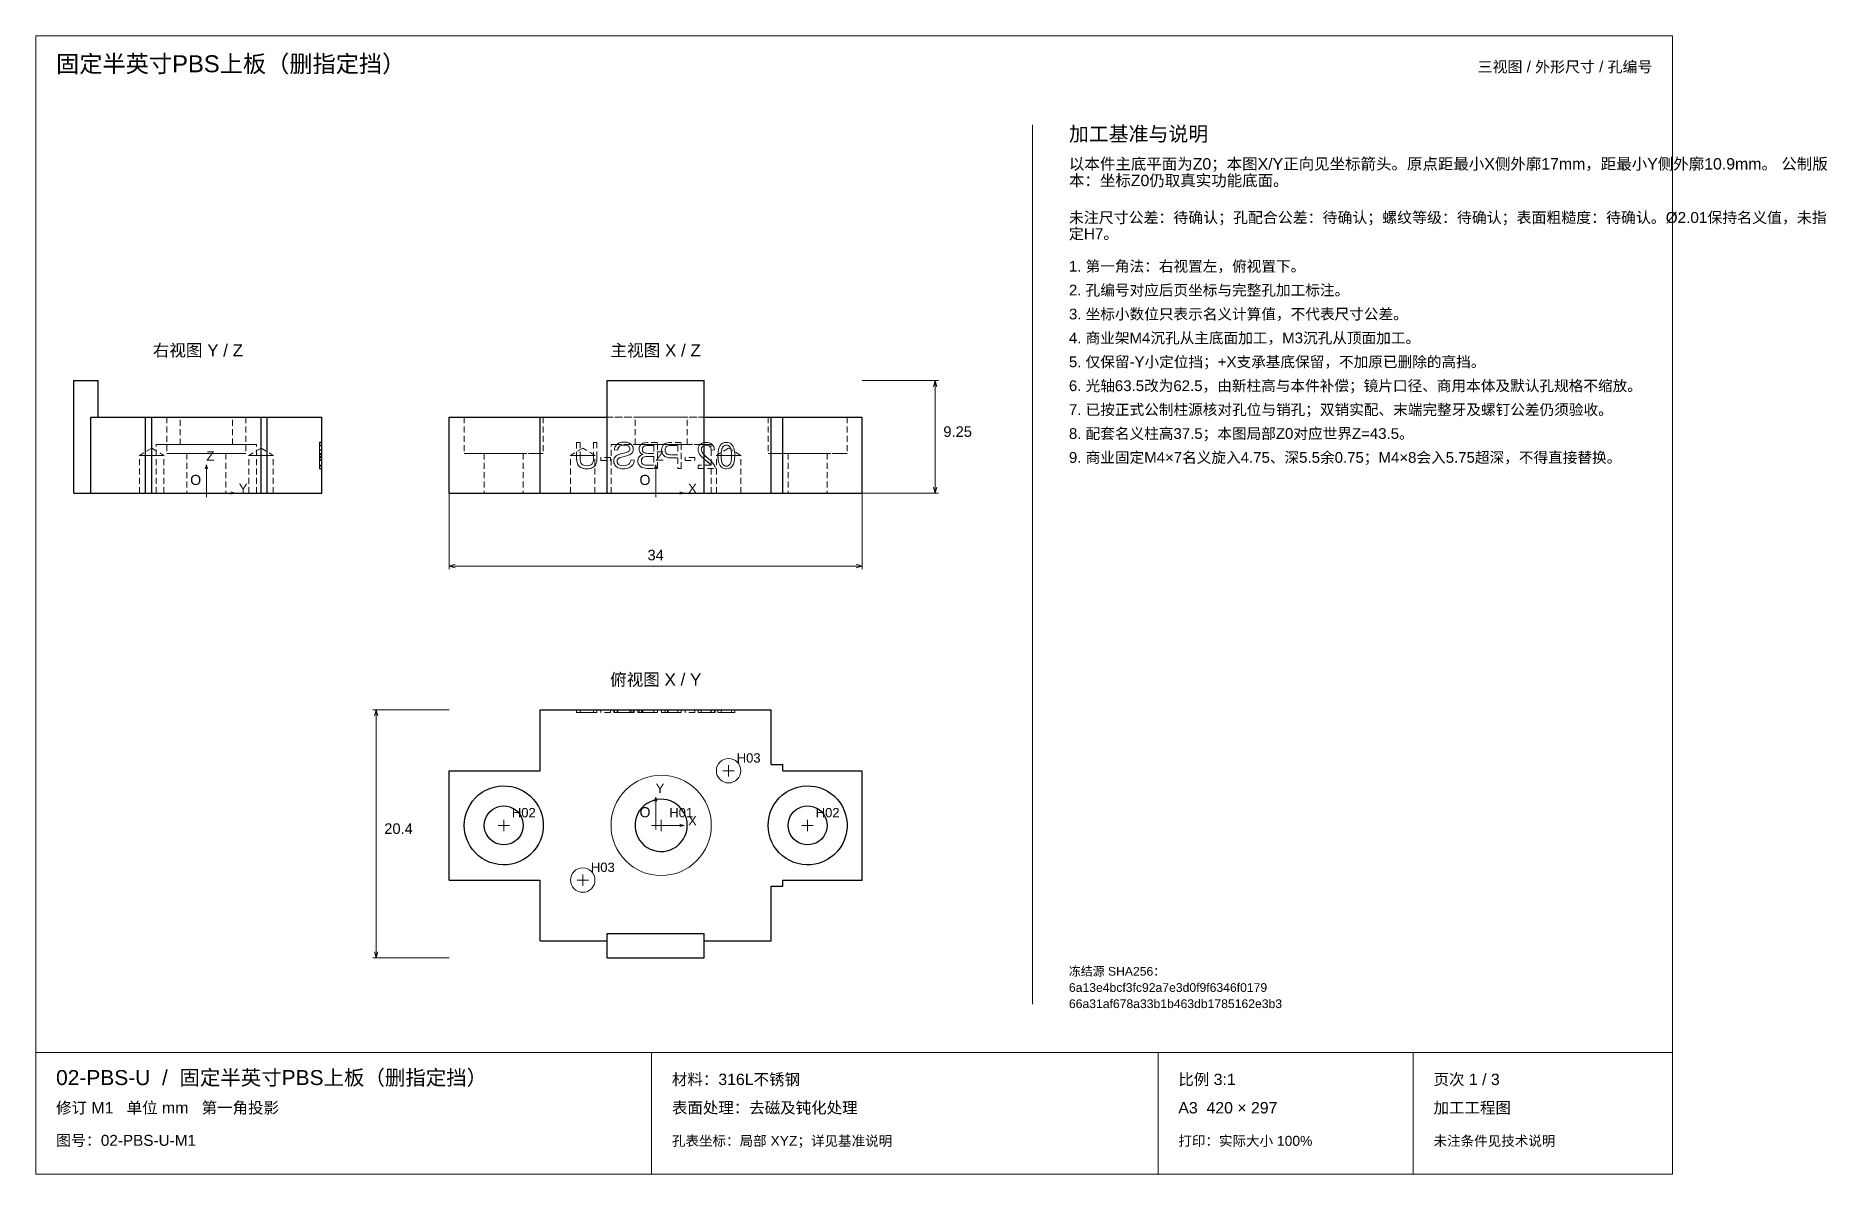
# Paper-space layout '01_三视图' of a CAD drawing. Header units: millimetres. Extents: x 8 to 450, y 8 to 289.
import ezdxf
from ezdxf.enums import TextEntityAlignment as Align

# ---------------------------------------------------------------- set-up
doc = ezdxf.new("R2010")
doc.units = ezdxf.units.MM
doc.linetypes.add('WP_HIDDEN', pattern=[2.3, 1.5, -0.8])
for name, color, linetype, lineweight in [('ANNOTATIONS', 7, 'CONTINUOUS', 18), ('HIDDEN', 7, 'WP_HIDDEN', 13), ('VISIBLE', 7, 'CONTINUOUS', 25)]:
    doc.layers.add(name, color=color, linetype=linetype, lineweight=lineweight)
doc.styles.add('CJK', font='Arial Unicode.ttf')

psp = doc.layouts.new('01_三视图')

# ---------------------------------------------------------------- texts
at = {"layer": 'ANNOTATIONS', "style": 'CJK'}
for s, height, p in [('固定半英寸PBS上板（删指定挡）', 4.2, (13, 280)), ('加工基准与说明', 3.6, (263, 263)), ('以本件主底平面为Z0；本图X/Y正向见坐标箭头。原点距最小X侧外廓17mm，距最小Y侧外廓10.9mm。 公制版', 2.8, (263, 256)), ('本：坐标Z0仍取真实功能底面。', 2.8, (263, 251.9)), ('未注尺寸公差：待确认；孔配合公差：待确认；螺纹等级：待确认；表面粗糙度：待确认。Ø2.01保持名义值，未指', 2.7, (263, 242.8)), ('定H7。', 2.7, (263, 238.8)), ('1. 第一角法：右视置左，俯视置下。', 2.65, (263, 230.8)), ('2. 孔编号对应后页坐标与完整孔加工标注。', 2.65, (263, 224.9)), ('3. 坐标小数位只表示名义计算值，不代表尺寸公差。', 2.65, (263, 219)), ('4. 商业架M4沉孔从主底面加工，M3沉孔从顶面加工。', 2.65, (263, 213.1)), ('5. 仅保留-Y小定位挡；+X支承基底保留，不加原已删除的高挡。', 2.65, (263, 207.2)), ('6. 光轴63.5改为62.5，由新柱高与本件补偿；镜片口径、商用本体及默认孔规格不缩放。', 2.65, (263, 201.3)), ('7. 已按正式公制柱源核对孔位与销孔；双销实配、末端完整牙及螺钉公差仍须验收。', 2.65, (263, 195.4)), ('9.25', 2.6, (232, 190)), ('8. 配套名义柱高37.5；本图局部Z0对应世界Z=43.5。', 2.65, (263, 189.5)), ('Z', 2.3, (50.1, 184.12)), ('Z', 2.3, (161, 184.12)), ('9. 商业固定M4×7名义旋入4.75、深5.5余0.75；M4×8会入5.75超深，不得直接替换。', 2.65, (263, 183.6)), ('O', 2.5, (46.1, 178.12)), ('Y', 2.3, (58.1, 176.12)), ('O', 2.5, (157, 178.12)), ('X', 2.3, (169, 176.12)), ('H03', 2.3, (181, 109.6)), ('Y', 2.3, (161, 102.1)), ('H02', 2.3, (125.5, 96.1)), ('O', 2.5, (157, 96.1)), ('H01', 2.3, (164.35, 96.1)), ('H02', 2.3, (200.5, 96.1)), ('20.4', 2.6, (94, 92)), ('X', 2.3, (169, 94.1)), ('H03', 2.3, (145, 82.6)), ('冻结源 SHA256：', 2.15, (263, 57)), ('6a13e4bcf3fc92a7e3d0f9f6346f0179', 2.15, (263, 53)), ('66a31af678a33b1b463db1785162e3b3', 2.15, (263, 49)), ('02-PBS-U  /  固定半英寸PBS上板（删指定挡）', 3.7, (13, 30)), ('材料：316L不锈钢', 2.8, (165, 30)), ('比例 3:1', 2.8, (290, 30)), ('页次 1 / 3', 2.8, (353, 30)), ('修订 M1   单位 mm   第一角投影', 2.8, (13, 23)), ('表面处理：去磁及钝化处理', 2.8, (165, 23)), ('A3  420 × 297', 2.8, (290, 23)), ('加工工程图', 2.8, (353, 23)), ('图号：02-PBS-U-M1', 2.7, (13, 15)), ('孔表坐标：局部 XYZ；详见基准说明', 2.45, (165, 15)), ('打印：实际大小 100%', 2.45, (290, 15)), ('未注条件见技术说明', 2.45, (353, 15))]:
    psp.add_text(s, height=height, dxfattribs=at).set_placement(p)
psp.add_text('三视图 / 外形尺寸 / 孔编号', height=2.7, dxfattribs=at).set_placement((407, 280), align=Align.RIGHT)
for s, height, p in [('右视图 Y / Z', 3, (48, 209.88)), ('主视图 X / Z', 3, (161, 209.88)), ('34', 2.6, (161, 159.53)), ('俯视图 X / Y', 3, (161, 128.6))]:
    psp.add_text(s, height=height, dxfattribs=at).set_placement(p, align=Align.CENTER)

# ---------------------------------------------------------------- linework, layer by layer
at = {"layer": 'ANNOTATIONS'}
for p, q in [((412, 289), (8, 289)), ((8, 289), (8, 8)), ((412, 8), (412, 289)), ((254, 50), (254, 267)), ((212, 203.88), (230.8, 203.88)), ((230, 203.88), (229.58, 202.38)), ((230, 176.12), (230, 203.88)), ((230, 203.88), (230.42, 202.38)), ((50.1, 183.12), (49.82, 182.12)), ((50.1, 176.12), (50.1, 183.12)), ((50.1, 183.12), (50.38, 182.12)), ((161, 183.12), (160.72, 182.12)), ((161, 176.12), (161, 183.12)), ((161, 183.12), (161.28, 182.12)), ((50.1, 175.12), (50.1, 177.12)), ((161, 175.12), (161, 177.12)), ((230, 176.12), (229.58, 177.62)), ((230, 176.12), (230.42, 177.62)), ((49.1, 176.12), (51.1, 176.12)), ((50.1, 176.12), (57.1, 176.12)), ((57.1, 176.12), (56.1, 176.41)), ((57.1, 176.12), (56.1, 175.84)), ((110, 176.12), (110, 157.32)), ((160, 176.12), (162, 176.12)), ((161, 176.12), (168, 176.12)), ((168, 176.12), (167, 176.41)), ((168, 176.12), (167, 175.84)), ((212, 176.12), (212, 157.32)), ((212, 176.12), (230.8, 176.12)), ((110, 158.12), (111.5, 158.54)), ((110, 158.12), (212, 158.12)), ((110, 158.12), (111.5, 157.71)), ((212, 158.12), (210.5, 158.54)), ((212, 158.12), (210.5, 157.71)), ((110, 122.6), (91.2, 122.6)), ((92, 122.6), (91.58, 121.1)), ((92, 61.4), (92, 122.6)), ((92, 122.6), (92.42, 121.1)), ((177.6, 107.6), (180.4, 107.6)), ((179, 106.2), (179, 109)), ((161, 101.1), (160.72, 100.1)), ((161, 94.1), (161, 101.1)), ((161, 101.1), (161.28, 100.1)), ((122.1, 94.1), (124.9, 94.1)), ((123.5, 92.7), (123.5, 95.5)), ((160, 94.1), (162, 94.1)), ((160.95, 94.1), (163.75, 94.1)), ((161, 93.1), (161, 95.1)), ((161, 94.1), (168, 94.1)), ((162.35, 92.7), (162.35, 95.5)), ((168, 94.1), (167, 94.38)), ((168, 94.1), (167, 93.82)), ((197.1, 94.1), (199.9, 94.1)), ((198.5, 92.7), (198.5, 95.5)), ((141.6, 80.6), (144.4, 80.6)), ((143, 79.2), (143, 82)), ((92, 61.4), (91.58, 62.9)), ((92, 61.4), (92.42, 62.9)), ((110, 61.4), (91.2, 61.4)), ((8, 38), (412, 38)), ((160, 8), (160, 38)), ((285, 8), (285, 38)), ((348, 8), (348, 38)), ((8, 8), (412, 8))]:
    psp.add_line(p, q, dxfattribs=at)
at = {"layer": 'HIDDEN'}
for points in [[(149, 194.88), (149, 203.88)], [(173, 194.88), (173, 203.88)], [(21.6, 194.88), (23.4, 194.88)], [(21.6, 194.88), (36.6, 194.88)], [(59.85, 194.88), (59.61, 194.88), (58.88, 194.88), (57.72, 194.88), (56.18, 194.88), (54.33, 194.88), (52.27, 194.88), (50.1, 194.88), (47.93, 194.88), (45.87, 194.88), (44.02, 194.88), (42.48, 194.88), (41.32, 194.88), (40.59, 194.88), (40.35, 194.88)], [(40.35, 194.88), (40.41, 194.88), (40.59, 194.88), (40.9, 194.88), (41.32, 194.88), (41.84, 194.88), (42.48, 194.88), (43.21, 194.88), (44.02, 194.88), (44.91, 194.88), (45.87, 194.88), (46.88, 194.88), (47.93, 194.88), (49.01, 194.88), (50.1, 194.88)], [(40.35, 194.88), (40.35, 185.88)], [(56.55, 194.88), (56.39, 194.88), (55.91, 194.88), (55.14, 194.88), (54.12, 194.88), (52.9, 194.88), (51.54, 194.88), (50.1, 194.88), (48.66, 194.88), (47.3, 194.88), (46.08, 194.88), (45.06, 194.88), (44.29, 194.88), (43.81, 194.88), (43.65, 194.88)], [(43.65, 194.88), (43.69, 194.88), (43.81, 194.88), (44.01, 194.88), (44.29, 194.88), (44.64, 194.88), (45.06, 194.88), (45.54, 194.88), (46.08, 194.88), (46.67, 194.88), (47.3, 194.88), (47.97, 194.88), (48.66, 194.88), (49.38, 194.88), (50.1, 194.88)], [(43.65, 188.12), (43.65, 194.88)], [(50.1, 194.88), (51.19, 194.88), (52.27, 194.88), (53.32, 194.88), (54.33, 194.88), (55.29, 194.88), (56.18, 194.88), (56.99, 194.88), (57.72, 194.88), (58.36, 194.88), (58.88, 194.88), (59.3, 194.88), (59.61, 194.88), (59.79, 194.88), (59.85, 194.88)], [(50.1, 194.88), (50.82, 194.88), (51.54, 194.88), (52.23, 194.88), (52.9, 194.88), (53.53, 194.88), (54.12, 194.88), (54.66, 194.88), (55.14, 194.88), (55.56, 194.88), (55.91, 194.88), (56.19, 194.88), (56.39, 194.88), (56.51, 194.88), (56.55, 194.88)], [(56.55, 188.12), (56.55, 194.88)], [(59.85, 194.88), (59.85, 185.88)], [(63.6, 194.88), (78.6, 194.88)], [(113.75, 194.88), (113.99, 194.88), (114.72, 194.88), (115.88, 194.88), (117.42, 194.88), (119.27, 194.88), (121.33, 194.88), (123.5, 194.88), (125.67, 194.88), (127.73, 194.88), (129.58, 194.88), (131.12, 194.88), (132.28, 194.88), (133.01, 194.88), (133.25, 194.88)], [(113.75, 194.88), (113.75, 185.88)], [(132.5, 194.88), (189.5, 194.88)], [(133.25, 194.88), (133.25, 185.88)], [(149, 194.88), (149, 176.12)], [(149, 194.88), (173, 194.88)], [(168.8, 194.88), (168.64, 194.88), (168.16, 194.88), (167.39, 194.88), (166.37, 194.88), (165.15, 194.88), (163.79, 194.88), (162.35, 194.88), (160.91, 194.88), (159.55, 194.88), (158.33, 194.88), (157.31, 194.88), (156.54, 194.88), (156.06, 194.88), (155.9, 194.88)], [(155.9, 188.12), (155.9, 194.88)], [(168.8, 188.12), (168.8, 194.88)], [(173, 194.88), (173, 176.12)], [(188.75, 194.88), (188.99, 194.88), (189.72, 194.88), (190.88, 194.88), (192.42, 194.88), (194.27, 194.88), (196.33, 194.88), (198.5, 194.88), (200.67, 194.88), (202.73, 194.88), (204.58, 194.88), (206.12, 194.88), (207.28, 194.88), (208.01, 194.88), (208.25, 194.88)], [(188.75, 194.88), (188.75, 185.88)], [(208.25, 194.88), (208.25, 185.88)], [(36.6, 187.24), (33.59, 185.43)], [(36.6, 187.24), (39.62, 185.43)], [(37.73, 188.12), (37.8, 188.12), (38.04, 188.12), (38.42, 188.12), (38.95, 188.12), (39.62, 188.12), (40.42, 188.12), (41.35, 188.12), (42.38, 188.12), (43.52, 188.12), (44.73, 188.12), (46.01, 188.12), (47.35, 188.12), (48.71, 188.12), (50.1, 188.12)], [(37.73, 176.12), (37.73, 188.12)], [(62.47, 188.12), (62.16, 188.12), (61.25, 188.12), (59.78, 188.12), (57.82, 188.12), (55.47, 188.12), (52.85, 188.12), (50.1, 188.12), (47.35, 188.12), (44.73, 188.12), (42.38, 188.12), (40.42, 188.12), (38.95, 188.12), (38.04, 188.12), (37.73, 188.12)], [(59.85, 185.88), (59.61, 185.88), (58.88, 185.88), (57.72, 185.88), (56.18, 185.88), (54.33, 185.88), (52.27, 185.88), (50.1, 185.88), (47.93, 185.88), (45.87, 185.88), (44.02, 185.88), (42.48, 185.88), (41.32, 185.88), (40.59, 185.88), (40.35, 185.88)], [(40.35, 185.88), (40.41, 185.88), (40.59, 185.88), (40.9, 185.88), (41.32, 185.88), (41.84, 185.88), (42.48, 185.88), (43.21, 185.88), (44.02, 185.88), (44.91, 185.88), (45.87, 185.88), (46.88, 185.88), (47.93, 185.88), (49.01, 185.88), (50.1, 185.88)], [(56.55, 188.12), (56.39, 188.12), (55.91, 188.12), (55.14, 188.12), (54.12, 188.12), (52.9, 188.12), (51.54, 188.12), (50.1, 188.12), (48.66, 188.12), (47.3, 188.12), (46.08, 188.12), (45.06, 188.12), (44.29, 188.12), (43.81, 188.12), (43.65, 188.12)], [(43.65, 188.12), (43.69, 188.12), (43.81, 188.12), (44.01, 188.12), (44.29, 188.12), (44.64, 188.12), (45.06, 188.12), (45.54, 188.12), (46.08, 188.12), (46.67, 188.12), (47.3, 188.12), (47.97, 188.12), (48.66, 188.12), (49.38, 188.12), (50.1, 188.12)], [(54.9, 185.88), (54.78, 185.88), (54.42, 185.88), (53.85, 185.88), (53.09, 185.88), (52.18, 185.88), (51.17, 185.88), (50.1, 185.88), (49.03, 185.88), (48.02, 185.88), (47.11, 185.88), (46.35, 185.88), (45.78, 185.88), (45.42, 185.88), (45.3, 185.88)], [(45.3, 185.88), (45.33, 185.88), (45.42, 185.88), (45.57, 185.88), (45.78, 185.88), (46.04, 185.88), (46.35, 185.88), (46.71, 185.88), (47.11, 185.88), (47.55, 185.88), (48.02, 185.88), (48.51, 185.88), (49.03, 185.88), (49.56, 185.88), (50.1, 185.88)], [(45.3, 185.88), (45.3, 176.12)], [(50.1, 188.12), (51.49, 188.12), (52.85, 188.12), (54.19, 188.12), (55.47, 188.12), (56.68, 188.12), (57.82, 188.12), (58.85, 188.12), (59.78, 188.12), (60.58, 188.12), (61.25, 188.12), (61.78, 188.12), (62.16, 188.12), (62.4, 188.12), (62.47, 188.12)], [(50.1, 188.12), (50.82, 188.12), (51.54, 188.12), (52.23, 188.12), (52.9, 188.12), (53.53, 188.12), (54.12, 188.12), (54.66, 188.12), (55.14, 188.12), (55.56, 188.12), (55.91, 188.12), (56.19, 188.12), (56.39, 188.12), (56.51, 188.12), (56.55, 188.12)], [(50.1, 185.88), (50.64, 185.88), (51.17, 185.88), (51.69, 185.88), (52.18, 185.88), (52.65, 185.88), (53.09, 185.88), (53.49, 185.88), (53.85, 185.88), (54.16, 185.88), (54.42, 185.88), (54.63, 185.88), (54.78, 185.88), (54.87, 185.88), (54.9, 185.88)], [(50.1, 185.88), (51.19, 185.88), (52.27, 185.88), (53.32, 185.88), (54.33, 185.88), (55.29, 185.88), (56.18, 185.88), (56.99, 185.88), (57.72, 185.88), (58.36, 185.88), (58.88, 185.88), (59.3, 185.88), (59.61, 185.88), (59.79, 185.88), (59.85, 185.88)], [(54.9, 185.88), (54.9, 176.12)], [(63.6, 187.24), (60.59, 185.43)], [(62.47, 176.12), (62.47, 188.12)], [(63.6, 187.24), (66.62, 185.43)], [(78.6, 188.73), (78, 188.73)], [(78, 188.73), (78, 188.67), (78, 188.5)], [(78, 188.51), (78, 188.67), (78, 188.73)], [(78.6, 188.64), (78, 188.64)], [(78, 188.64), (78, 188.59), (78, 188.44)], [(78, 188.27), (78, 188.43), (78, 188.55), (78, 188.62), (78, 188.64)], [(78, 188.64), (78, 188.61), (78, 188.51), (78, 188.36), (78, 188.13)], [(78, 188.17), (78, 188.38), (78, 188.52), (78, 188.61), (78, 188.64)], [(78.6, 188.62), (78, 188.62)], [(78, 188.62), (78, 184.93)], [(78, 184.93), (78, 188.62)], [(78, 188.62), (78, 188.57), (78, 188.42)], [(78, 182.23), (78, 188.62)], [(78, 188.62), (78, 188.6), (78, 188.56)], [(78.6, 188.56), (78, 188.56)], [(78, 188.56), (78, 188.44), (78, 188.26)], [(78, 187.87), (78, 188.24), (78, 188.51)], [(78, 188.5), (78, 188.21), (78, 187.82)], [(78, 188.44), (78, 188.18), (78, 187.84)], [(78, 188.42), (78, 188.18), (78, 187.83)], [(78, 187.2), (78, 187.53), (78, 187.81), (78, 188.06), (78, 188.27)], [(78, 188.26), (78, 187.99), (78, 187.64)], [(78, 186.8), (78, 187.22), (78, 187.59), (78, 187.91), (78, 188.17)], [(78, 188.13), (78, 187.86), (78, 187.56), (78, 187.23), (78, 186.87)], [(78.6, 187.99), (78, 187.99)], [(78, 187.99), (78, 187.97), (78, 187.91), (78, 187.8), (78, 187.65)], [(78, 187.67), (78, 187.81), (78, 187.91), (78, 187.97), (78, 187.99)], [(78, 187.48), (78, 187.7), (78, 187.86), (78, 187.96), (78, 187.99)], [(78, 187.99), (78, 187.97), (78, 187.88), (78, 187.74), (78, 187.54)], [(78.6, 187.98), (78, 187.98)], [(78, 187.98), (78, 187.96), (78, 187.91), (78, 187.82), (78, 187.7)], [(78, 187.67), (78, 187.81), (78, 187.9), (78, 187.96), (78, 187.98)], [(78, 186.97), (78, 187.43), (78, 187.87)], [(78, 187.86), (78, 185.93)], [(78, 187.77), (78, 187.84), (78, 187.86)], [(78, 187.86), (78, 185.58)], [(78, 187.81), (78, 187.86)], [(78.6, 187.86), (78, 187.86)], [(78, 187.84), (78, 187.41), (78, 186.89)], [(78, 187.83), (78, 186.98)], [(78, 187.82), (78, 187.35), (78, 186.82)], [(78, 187.43), (78, 187.67), (78, 187.81)], [(78.6, 187.81), (78, 187.81)], [(78, 187.44), (78, 187.65), (78, 187.77)], [(78, 187.7), (78, 187.39), (78, 187.02)], [(78, 186.76), (78, 187.04), (78, 187.29), (78, 187.5), (78, 187.67)], [(78, 186.89), (78, 187.32), (78, 187.67)], [(78, 187.65), (78, 187.47), (78, 187.25), (78, 187), (78, 186.71)], [(78, 187.64), (78, 187.23), (78, 186.77)], [(78, 187.54), (78, 187.38), (78, 187.18), (78, 186.96), (78, 186.71), (78, 186.42), (78, 186.11), (78, 185.76), (78, 185.38)], [(78, 185.38), (78, 185.76), (78, 186.1), (78, 186.41), (78, 186.69), (78, 186.94), (78, 187.15), (78, 187.33), (78, 187.48)], [(78, 186.88), (78, 187.18), (78, 187.44)], [(78, 186.74), (78, 187.12), (78, 187.43)], [(78, 185.38), (78, 185.92), (78, 186.4), (78, 186.83), (78, 187.2)], [(78, 187.02), (78, 186.71), (78, 186.46)], [(78, 186.98), (78, 186.21)], [(78, 186.17), (78, 186.55), (78, 186.97)], [(78, 186.89), (78, 186.59), (78, 186.23), (78, 185.83), (78, 185.38)], [(78, 185.95), (78, 186.89)], [(78, 186.33), (78, 186.58), (78, 186.88)], [(78, 186.87), (78, 186.12)], [(78.6, 186.82), (78, 186.82)], [(78, 186.82), (78, 186.76)], [(78.6, 186.8), (78, 186.8)], [(78, 186.71), (78, 186.8)], [(78, 186.77), (78, 186.38), (78, 186.02), (78, 185.69), (78, 185.39)], [(78.6, 186.76), (78, 186.76)], [(78, 185.89), (78, 186.05), (78, 186.25), (78, 186.48), (78, 186.74)], [(78.6, 186.71), (78, 186.71)], [(78, 186.46), (78, 186)], [(78, 186.01), (78, 186.14), (78, 186.33)], [(78, 186.21), (78, 185.89), (78, 185.63)], [(78, 185.58), (78, 185.85), (78, 186.17)], [(78, 186.12), (78, 185.34)], [(78, 185.93), (78, 185.95), (78, 186.01)], [(78, 186), (78, 185.59)], [(78, 184.59), (78, 185), (78, 185.36), (78, 185.67), (78, 185.95)], [(78.6, 185.93), (78, 185.93)], [(78, 185.58), (78, 185.6), (78, 185.66), (78, 185.75), (78, 185.89)], [(78.6, 188.73), (78.6, 188.67), (78.6, 188.51)], [(78.6, 188.5), (78.6, 188.67), (78.6, 188.73)], [(78.6, 188.64), (78.6, 188.62), (78.6, 188.55), (78.6, 188.43), (78.6, 188.27)], [(78.6, 188.44), (78.6, 188.59), (78.6, 188.64)], [(78.6, 188.64), (78.6, 188.61), (78.6, 188.53), (78.6, 188.38), (78.6, 188.17)], [(78.6, 188.13), (78.6, 188.36), (78.6, 188.52), (78.6, 188.61), (78.6, 188.64)], [(78.6, 184.93), (78.6, 188.62)], [(78.6, 188.62), (78.6, 184.93)], [(78.6, 182.23), (78.6, 188.62)], [(78.6, 188.42), (78.6, 188.57), (78.6, 188.62)], [(78.6, 188.56), (78.6, 188.6), (78.6, 188.62)], [(78.6, 188.26), (78.6, 188.44), (78.6, 188.56)], [(78.6, 188.51), (78.6, 188.24), (78.6, 187.87)], [(78.6, 187.82), (78.6, 188.22), (78.6, 188.5)], [(78.6, 187.84), (78.6, 188.18), (78.6, 188.44)], [(78.6, 187.83), (78.6, 188.18), (78.6, 188.42)], [(78.6, 188.27), (78.6, 188.06), (78.6, 187.81), (78.6, 187.52), (78.6, 187.2)], [(78.6, 187.64), (78.6, 187.99), (78.6, 188.26)], [(78.6, 188.17), (78.6, 187.9), (78.6, 187.58), (78.6, 187.21), (78.6, 186.8)], [(78.6, 186.87), (78.6, 187.56), (78.6, 187.86), (78.6, 188.13)], [(78.6, 187.99), (78.6, 187.97), (78.6, 187.91), (78.6, 187.81), (78.6, 187.67)], [(78.6, 187.65), (78.6, 187.8), (78.6, 187.91), (78.6, 187.97), (78.6, 187.99)], [(78.6, 187.99), (78.6, 187.96), (78.6, 187.86), (78.6, 187.7), (78.6, 187.48)], [(78.6, 187.54), (78.6, 187.74), (78.6, 187.88), (78.6, 187.97), (78.6, 187.99)], [(78.6, 187.98), (78.6, 187.96), (78.6, 187.91), (78.6, 187.81), (78.6, 187.67)], [(78.6, 187.7), (78.6, 187.83), (78.6, 187.91), (78.6, 187.96), (78.6, 187.98)], [(78.6, 187.87), (78.6, 187.43), (78.6, 186.97)], [(78.6, 187.86), (78.6, 185.93)], [(78.6, 187.86), (78.6, 187.84), (78.6, 187.77)], [(78.6, 187.86), (78.6, 185.58)], [(78.6, 187.86), (78.6, 187.81)], [(78.6, 186.89), (78.6, 187.4), (78.6, 187.84)], [(78.6, 186.98), (78.6, 187.83)], [(78.6, 186.82), (78.6, 187.35), (78.6, 187.82)], [(78.6, 187.81), (78.6, 187.67), (78.6, 187.43)], [(78.6, 187.77), (78.6, 187.65), (78.6, 187.44)], [(78.6, 187.02), (78.6, 187.39), (78.6, 187.7)], [(78.6, 187.67), (78.6, 187.5), (78.6, 187.29), (78.6, 187.04), (78.6, 186.76)], [(78.6, 187.67), (78.6, 187.32), (78.6, 186.89)], [(78.6, 186.71), (78.6, 187.25), (78.6, 187.47), (78.6, 187.65)], [(78.6, 186.77), (78.6, 187.22), (78.6, 187.64)], [(78.6, 185.38), (78.6, 186.04), (78.6, 186.63), (78.6, 187.14), (78.6, 187.35), (78.6, 187.54)], [(78.6, 187.48), (78.6, 187.31), (78.6, 187.11), (78.6, 186.61), (78.6, 186.03), (78.6, 185.38)], [(78.6, 187.44), (78.6, 187.18), (78.6, 186.88)], [(78.6, 187.43), (78.6, 187.12), (78.6, 186.74)], [(78.6, 187.2), (78.6, 186.81), (78.6, 186.38), (78.6, 185.9), (78.6, 185.38)], [(78.6, 186.46), (78.6, 186.71), (78.6, 187.02)], [(78.6, 186.21), (78.6, 186.98)], [(78.6, 186.97), (78.6, 186.55), (78.6, 186.17)], [(78.6, 185.38), (78.6, 185.82), (78.6, 186.21), (78.6, 186.57), (78.6, 186.89)], [(78.6, 186.89), (78.6, 185.95)], [(78.6, 186.88), (78.6, 186.58), (78.6, 186.33)], [(78.6, 186.12), (78.6, 186.87)], [(78.6, 186.82), (78.6, 186.76)], [(78.6, 186.71), (78.6, 186.8)], [(78.6, 185.39), (78.6, 185.69), (78.6, 186.02), (78.6, 186.77)], [(78.6, 186.74), (78.6, 186.26), (78.6, 186.06), (78.6, 185.89)], [(78.6, 186), (78.6, 186.46)], [(78.6, 186.33), (78.6, 186.14), (78.6, 186.01)], [(78.6, 185.63), (78.6, 185.89), (78.6, 186.21)], [(78.6, 186.17), (78.6, 185.84), (78.6, 185.58)], [(78.6, 185.34), (78.6, 186.12)], [(78.6, 186.01), (78.6, 185.95), (78.6, 185.93)], [(78.6, 185.59), (78.6, 186)], [(78.6, 185.95), (78.6, 185.65), (78.6, 185.32), (78.6, 184.59)], [(78.6, 185.89), (78.6, 185.75), (78.6, 185.65), (78.6, 185.6), (78.6, 185.58)], [(113.75, 185.88), (113.99, 185.88), (114.72, 185.88), (115.88, 185.88), (117.42, 185.88), (119.27, 185.88), (121.33, 185.88), (123.5, 185.88), (125.67, 185.88), (127.73, 185.88), (129.58, 185.88), (131.12, 185.88), (132.28, 185.88), (133.01, 185.88), (133.25, 185.88)], [(118.7, 185.88), (118.7, 176.12)], [(118.7, 185.88), (118.82, 185.88), (119.18, 185.88), (119.75, 185.88), (120.51, 185.88), (121.42, 185.88), (122.43, 185.88), (123.5, 185.88), (124.57, 185.88), (125.58, 185.88), (126.49, 185.88), (127.25, 185.88), (127.82, 185.88), (128.18, 185.88), (128.3, 185.88)], [(128.3, 185.88), (128.3, 176.12)], [(143, 187.24), (139.99, 185.43)], [(142.32, 188.62), (141.48, 188.62)], [(141.48, 188.62), (141.48, 184.93)], [(142.32, 184.93), (142.32, 188.62)], [(146.01, 185.43), (143, 187.24)], [(146.5, 188.62), (145.65, 188.62)], [(145.65, 188.62), (145.65, 184.93)], [(146.5, 184.93), (146.5, 188.62)], [(174.72, 188.12), (174.41, 188.12), (173.5, 188.12), (172.03, 188.12), (170.07, 188.12), (167.72, 188.12), (165.1, 188.12), (162.35, 188.12), (159.6, 188.12), (156.98, 188.12), (154.63, 188.12), (152.67, 188.12), (151.2, 188.12), (150.29, 188.12), (149.97, 188.12)], [(149.97, 176.12), (149.97, 188.12)], [(150.82, 186.82), (150.85, 187.09), (150.91, 187.35), (151.01, 187.59), (151.14, 187.82)], [(151.14, 187.82), (151.01, 187.59), (150.91, 187.35), (150.85, 187.09), (150.82, 186.82)], [(150.82, 186.82), (151.63, 186.76)], [(151.14, 187.82), (151.3, 188.03), (151.49, 188.22), (151.72, 188.37), (151.97, 188.5)], [(151.97, 188.5), (151.72, 188.37), (151.49, 188.21), (151.3, 188.03), (151.14, 187.82)], [(152.08, 187.67), (151.91, 187.5), (151.77, 187.29), (151.68, 187.04), (151.63, 186.76)], [(151.63, 186.76), (151.69, 187.04), (151.78, 187.29), (151.91, 187.5), (152.08, 187.67)], [(151.72, 185.59), (152.29, 185.79), (153.13, 186)], [(153.13, 186), (152.27, 185.78), (151.72, 185.59)], [(151.97, 188.5), (152.26, 188.6), (152.56, 188.67), (153.22, 188.73)], [(153.22, 188.73), (152.88, 188.71), (152.55, 188.67), (152.25, 188.6), (151.97, 188.5)], [(153.19, 187.98), (152.85, 187.96), (152.55, 187.91), (152.29, 187.81), (152.08, 187.67)], [(152.08, 187.67), (152.29, 187.81), (152.54, 187.9), (152.84, 187.96), (153.19, 187.98)], [(153.13, 186), (153.94, 186.22), (154.22, 186.34), (154.41, 186.46)], [(154.41, 186.46), (154.24, 186.35), (153.97, 186.23), (153.13, 186)], [(154.3, 187.7), (154.1, 187.83), (153.84, 187.91), (153.53, 187.96), (153.19, 187.98)], [(153.19, 187.98), (153.54, 187.96), (153.85, 187.91), (154.1, 187.82), (154.3, 187.7)], [(153.22, 188.73), (153.83, 188.67), (154.12, 188.6), (154.39, 188.51)], [(154.39, 188.51), (154.12, 188.6), (153.84, 188.67), (153.22, 188.73)], [(154.65, 187.02), (154.63, 187.21), (154.57, 187.39), (154.46, 187.55), (154.3, 187.7)], [(154.3, 187.7), (154.46, 187.55), (154.57, 187.39), (154.63, 187.21), (154.65, 187.02)], [(154.39, 188.51), (154.64, 188.39), (154.86, 188.24), (155.04, 188.07), (155.19, 187.87)], [(155.19, 187.87), (155.04, 188.07), (154.86, 188.24), (154.64, 188.39), (154.39, 188.51)], [(154.41, 186.46), (154.52, 186.58), (154.59, 186.71), (154.64, 186.86), (154.65, 187.02)], [(154.65, 187.02), (154.64, 186.86), (154.59, 186.71), (154.52, 186.58), (154.41, 186.46)], [(155.24, 186.17), (155.12, 186), (154.96, 185.84), (154.56, 185.58)], [(154.56, 185.58), (154.96, 185.85), (155.12, 186), (155.24, 186.17)], [(155.19, 187.87), (155.31, 187.66), (155.4, 187.43), (155.45, 187.2), (155.47, 186.97)], [(155.47, 186.97), (155.45, 187.2), (155.4, 187.43), (155.31, 187.66), (155.19, 187.87)], [(155.47, 186.97), (155.41, 186.55), (155.24, 186.17)], [(155.24, 186.17), (155.41, 186.55), (155.47, 186.97)], [(168.8, 188.12), (168.64, 188.12), (168.16, 188.12), (167.39, 188.12), (166.37, 188.12), (165.15, 188.12), (163.79, 188.12), (162.35, 188.12), (160.91, 188.12), (159.55, 188.12), (158.33, 188.12), (157.31, 188.12), (156.54, 188.12), (156.06, 188.12), (155.9, 188.12)], [(156.9, 186.98), (156.91, 187.2), (156.96, 187.41), (157.04, 187.62), (157.15, 187.83)], [(157.15, 187.83), (157.04, 187.62), (156.96, 187.41), (156.91, 187.2), (156.9, 186.98)], [(157.12, 186.21), (156.95, 186.59), (156.9, 186.98)], [(156.9, 186.98), (156.95, 186.59), (157.12, 186.21)], [(157.79, 185.63), (157.4, 185.89), (157.24, 186.04), (157.12, 186.21)], [(157.12, 186.21), (157.24, 186.04), (157.4, 185.89), (157.79, 185.63)], [(157.15, 187.83), (157.28, 188.01), (157.45, 188.18), (157.63, 188.31), (157.84, 188.42)], [(157.84, 188.42), (157.63, 188.31), (157.45, 188.18), (157.28, 188.01), (157.15, 187.83)], [(157.73, 186.88), (157.77, 187.18), (157.88, 187.44)], [(157.88, 187.44), (157.77, 187.18), (157.73, 186.88)], [(157.89, 186.33), (157.77, 186.58), (157.73, 186.88)], [(157.73, 186.88), (157.77, 186.58), (157.89, 186.33)], [(157.84, 188.42), (158.08, 188.51), (158.36, 188.57), (159.01, 188.62)], [(159.01, 188.62), (158.35, 188.57), (158.08, 188.51), (157.84, 188.42)], [(157.88, 187.44), (158.07, 187.65), (158.32, 187.77)], [(158.32, 187.77), (158.07, 187.65), (157.88, 187.44)], [(158.38, 186.01), (158.09, 186.14), (157.89, 186.33)], [(157.89, 186.33), (158.1, 186.14), (158.38, 186.01)], [(158.32, 187.77), (158.7, 187.84), (159.29, 187.86)], [(159.29, 187.86), (158.71, 187.84), (158.32, 187.77)], [(159.18, 185.93), (158.7, 185.95), (158.38, 186.01)], [(158.38, 186.01), (158.71, 185.95), (159.18, 185.93)], [(161.41, 188.62), (159.01, 188.62)], [(160.56, 185.93), (159.18, 185.93)], [(159.29, 187.86), (160.56, 187.86)], [(160.56, 187.86), (160.56, 185.93)], [(161.41, 182.23), (161.41, 188.62)], [(162.45, 186.77), (162.5, 187.22), (162.64, 187.64)], [(162.64, 187.64), (162.5, 187.23), (162.45, 186.77)], [(162.97, 185.39), (162.74, 185.69), (162.58, 186.02), (162.48, 186.38), (162.45, 186.77)], [(162.45, 186.77), (162.48, 186.38), (162.58, 186.02), (162.74, 185.69), (162.97, 185.39)], [(162.64, 187.64), (162.87, 187.99), (163.15, 188.26)], [(163.15, 188.26), (162.87, 187.99), (162.64, 187.64)], [(163.15, 188.26), (163.51, 188.44), (163.94, 188.56)], [(163.94, 188.56), (163.51, 188.44), (163.15, 188.26)], [(163.32, 186.74), (163.37, 187.12), (163.52, 187.43)], [(163.52, 187.43), (163.37, 187.12), (163.32, 186.74)], [(163.66, 185.89), (163.51, 186.05), (163.4, 186.25), (163.34, 186.48), (163.32, 186.74)], [(163.32, 186.74), (163.34, 186.49), (163.4, 186.26), (163.51, 186.06), (163.66, 185.89)], [(163.52, 187.43), (163.76, 187.67), (164.05, 187.81)], [(164.05, 187.81), (163.76, 187.67), (163.52, 187.43)], [(164.82, 185.58), (164.45, 185.6), (164.12, 185.66), (163.86, 185.75), (163.66, 185.89)], [(163.66, 185.89), (163.87, 185.75), (164.14, 185.65), (164.46, 185.6), (164.82, 185.58)], [(163.94, 188.56), (164.36, 188.6), (164.91, 188.62)], [(164.91, 188.62), (164.35, 188.6), (163.94, 188.56)], [(164.05, 187.81), (164.36, 187.85), (164.84, 187.86)], [(164.84, 187.86), (164.36, 187.85), (164.05, 187.81)], [(164.84, 187.86), (166.47, 187.86)], [(167.32, 188.62), (164.91, 188.62)], [(166.47, 187.86), (166.47, 185.58)], [(167.32, 182.23), (167.32, 188.62)], [(171.46, 186.87), (171.49, 187.23), (171.59, 187.56), (171.76, 187.86), (171.99, 188.13)], [(171.99, 188.13), (171.76, 187.86), (171.59, 187.56), (171.49, 187.23), (171.46, 186.87)], [(171.61, 186.12), (171.49, 186.49), (171.46, 186.87)], [(171.46, 186.87), (171.49, 186.49), (171.61, 186.12)], [(172.13, 185.34), (171.82, 185.73), (171.61, 186.12)], [(171.61, 186.12), (171.82, 185.74), (172.13, 185.34)], [(171.99, 188.13), (172.29, 188.36), (172.63, 188.52), (173.02, 188.61), (173.44, 188.64)], [(173.44, 188.64), (173.01, 188.61), (172.62, 188.51), (172.28, 188.36), (171.99, 188.13)], [(172.59, 187.67), (172.45, 187.5), (172.34, 187.32), (172.28, 187.11), (172.26, 186.89)], [(172.26, 186.89), (172.28, 187.11), (172.34, 187.32), (172.45, 187.5), (172.59, 187.67)], [(172.26, 186.89), (172.28, 186.66), (172.35, 186.43), (172.47, 186.19), (172.63, 185.95)], [(172.63, 185.95), (172.47, 186.19), (172.35, 186.43), (172.28, 186.66), (172.26, 186.89)], [(173.46, 187.99), (173.21, 187.97), (172.98, 187.91), (172.77, 187.81), (172.59, 187.67)], [(172.59, 187.67), (172.77, 187.81), (172.98, 187.91), (173.21, 187.97), (173.46, 187.99)], [(172.63, 185.95), (172.87, 185.65), (173.2, 185.32), (174.03, 184.59)], [(174.03, 184.59), (173.16, 185.36), (172.85, 185.67), (172.63, 185.95)], [(173.44, 188.64), (173.87, 188.61), (174.25, 188.53), (174.6, 188.38), (174.89, 188.17)], [(174.89, 188.17), (174.6, 188.38), (174.26, 188.52), (173.88, 188.61), (173.44, 188.64)], [(174.37, 187.65), (174.18, 187.8), (173.97, 187.91), (173.73, 187.97), (173.46, 187.99)], [(173.46, 187.99), (173.73, 187.97), (173.97, 187.91), (174.18, 187.8), (174.37, 187.65)], [(174.71, 186.71), (174.69, 186.99), (174.62, 187.25), (174.52, 187.47), (174.37, 187.65)], [(174.37, 187.65), (174.52, 187.47), (174.62, 187.25), (174.69, 187), (174.71, 186.71)], [(174.71, 186.71), (175.52, 186.8)], [(174.72, 176.12), (174.72, 188.12)], [(174.89, 188.17), (175.14, 187.9), (175.32, 187.58), (175.45, 187.21), (175.52, 186.8)], [(175.52, 186.8), (175.45, 187.22), (175.32, 187.59), (175.14, 187.91), (174.89, 188.17)], [(179, 187.24), (175.99, 185.43)], [(176.36, 185.38), (176.4, 186.21), (176.51, 186.89)], [(176.51, 186.89), (176.4, 186.23), (176.36, 185.38)], [(176.51, 186.89), (176.67, 187.4), (176.9, 187.84)], [(176.9, 187.84), (176.68, 187.41), (176.51, 186.89)], [(176.9, 187.84), (177.19, 188.18), (177.54, 188.44)], [(177.54, 188.44), (177.19, 188.18), (176.9, 187.84)], [(177.17, 185.38), (177.19, 186.1), (177.26, 186.69), (177.37, 187.15), (177.53, 187.48)], [(177.53, 187.48), (177.44, 187.31), (177.36, 187.11), (177.25, 186.61), (177.19, 186.03), (177.17, 185.38)], [(177.53, 187.48), (177.73, 187.7), (177.95, 187.86), (178.19, 187.96), (178.45, 187.99)], [(178.45, 187.99), (178.19, 187.96), (177.95, 187.86), (177.73, 187.7), (177.53, 187.48)], [(177.54, 188.44), (177.96, 188.59), (178.44, 188.64)], [(178.44, 188.64), (177.96, 188.59), (177.54, 188.44)], [(178.44, 188.64), (178.77, 188.62), (179.08, 188.55), (179.35, 188.43), (179.6, 188.27)], [(179.6, 188.27), (179.35, 188.43), (179.08, 188.55), (178.78, 188.62), (178.44, 188.64)], [(178.45, 187.99), (178.71, 187.97), (178.94, 187.88), (179.14, 187.74), (179.31, 187.54)], [(179.31, 187.54), (179.14, 187.74), (178.94, 187.88), (178.71, 187.97), (178.45, 187.99)], [(182.01, 185.43), (179, 187.24)], [(179.31, 187.54), (179.49, 187.18), (179.62, 186.71), (179.69, 186.11), (179.72, 185.38)], [(179.72, 185.38), (179.7, 186.04), (179.63, 186.63), (179.51, 187.14), (179.42, 187.35), (179.31, 187.54)], [(179.6, 188.27), (179.82, 188.06), (180, 187.81), (180.16, 187.52), (180.29, 187.2)], [(180.29, 187.2), (180.16, 187.53), (180, 187.81), (179.81, 188.06), (179.6, 188.27)], [(180.29, 187.2), (180.4, 186.81), (180.47, 186.38), (180.51, 185.9), (180.52, 185.38)], [(180.52, 185.38), (180.51, 185.92), (180.47, 186.4), (180.39, 186.83), (180.29, 187.2)], [(188.75, 185.88), (188.99, 185.88), (189.72, 185.88), (190.88, 185.88), (192.42, 185.88), (194.27, 185.88), (196.33, 185.88), (198.5, 185.88), (200.67, 185.88), (202.73, 185.88), (204.58, 185.88), (206.12, 185.88), (207.28, 185.88), (208.01, 185.88), (208.25, 185.88)], [(193.7, 185.88), (193.7, 176.12)], [(193.7, 185.88), (193.82, 185.88), (194.18, 185.88), (194.75, 185.88), (195.51, 185.88), (196.42, 185.88), (197.43, 185.88), (198.5, 185.88), (199.57, 185.88), (200.58, 185.88), (201.49, 185.88), (202.25, 185.88), (202.82, 185.88), (203.18, 185.88), (203.3, 185.88)], [(203.3, 185.88), (203.3, 176.12)], [(33.59, 185.43), (33.6, 185.43), (33.66, 185.43), (33.75, 185.43), (33.88, 185.43), (34.05, 185.43), (34.24, 185.43), (34.47, 185.43), (34.72, 185.43), (35, 185.43), (35.29, 185.43), (35.6, 185.43), (35.93, 185.43), (36.26, 185.43), (36.6, 185.43)], [(33.59, 176.12), (33.59, 185.43)], [(39.62, 185.43), (39.54, 185.43), (39.32, 185.43), (38.96, 185.43), (38.48, 185.43), (37.91, 185.43), (37.27, 185.43), (36.6, 185.43), (35.93, 185.43), (35.29, 185.43), (34.72, 185.43), (34.24, 185.43), (33.88, 185.43), (33.66, 185.43), (33.59, 185.43)], [(36.6, 185.43), (36.94, 185.43), (37.27, 185.43), (37.6, 185.43), (37.91, 185.43), (38.2, 185.43), (38.48, 185.43), (38.73, 185.43), (38.96, 185.43), (39.15, 185.43), (39.32, 185.43), (39.45, 185.43), (39.54, 185.43), (39.6, 185.43), (39.62, 185.43)], [(39.62, 176.12), (39.62, 185.43)], [(60.59, 185.43), (60.6, 185.43), (60.66, 185.43), (60.75, 185.43), (60.88, 185.43), (61.05, 185.43), (61.24, 185.43), (61.47, 185.43), (61.72, 185.43), (62, 185.43), (62.29, 185.43), (62.6, 185.43), (62.93, 185.43), (63.26, 185.43), (63.6, 185.43)], [(60.59, 176.12), (60.59, 185.43)], [(66.62, 185.43), (66.54, 185.43), (66.32, 185.43), (65.96, 185.43), (65.48, 185.43), (64.91, 185.43), (64.27, 185.43), (63.6, 185.43), (62.93, 185.43), (62.29, 185.43), (61.72, 185.43), (61.24, 185.43), (60.88, 185.43), (60.66, 185.43), (60.59, 185.43)], [(63.6, 185.43), (63.94, 185.43), (64.27, 185.43), (64.6, 185.43), (64.91, 185.43), (65.2, 185.43), (65.48, 185.43), (65.73, 185.43), (65.96, 185.43), (66.15, 185.43), (66.32, 185.43), (66.45, 185.43), (66.54, 185.43), (66.6, 185.43), (66.62, 185.43)], [(66.62, 176.12), (66.62, 185.43)], [(78.6, 185.63), (78, 185.63)], [(78, 185.63), (78, 185.4), (78, 185.05)], [(78, 185.59), (78, 185.3), (78, 184.94)], [(78, 185.18), (78, 185.58)], [(78.6, 185.58), (78, 185.58)], [(78, 185.39), (78, 185.15), (78, 184.97), (78, 184.86), (78, 184.83)], [(78, 182.79), (78, 183), (78, 183.25), (78, 183.53), (78, 183.83), (78, 184.17), (78, 184.55), (78, 184.95), (78, 185.38)], [(78, 185.38), (78, 184.85), (78, 184.37), (78, 183.94), (78, 183.57)], [(78, 185.38), (78, 185), (78, 184.66), (78, 184.35), (78, 184.07), (78, 183.83), (78, 183.62), (78, 183.44), (78, 183.29)], [(78, 183.29), (78, 183.44), (78, 183.62), (78, 183.83), (78, 184.08), (78, 184.35), (78, 184.66), (78, 185.01), (78, 185.38)], [(78, 185.34), (78, 185.11), (78, 184.85), (78, 184.55), (78, 184.21)], [(78, 184.87), (78, 185), (78, 185.18)], [(78, 185.18), (78, 182.99)], [(78, 185.07), (78, 185.15), (78, 185.18)], [(78.6, 185.18), (78, 185.18)], [(78, 184.7), (78, 184.93), (78, 185.07)], [(78, 185.05), (78, 184.6), (78, 184.08)], [(78.6, 184.94), (78, 184.94)], [(78, 184.15), (78, 184.94)], [(78, 184.94), (78, 184.52), (78, 184.04)], [(78, 183.31), (78, 183.57), (78, 183.93), (78, 184.38), (78, 184.93)], [(78, 184.93), (78, 184.54), (78, 184.21), (78, 183.93), (78, 183.71)], [(78, 183.33), (78, 183.65), (78, 184.02), (78, 184.45), (78, 184.93)], [(78, 184.93), (78, 184.47), (78, 184.07), (78, 183.71), (78, 183.4)], [(78, 184.49), (78, 184.7), (78, 184.87)], [(78.6, 184.83), (78, 184.83)], [(78, 184.83), (78, 182.23)], [(78, 184.08), (78, 184.42), (78, 184.7)], [(78, 183.63), (78, 184.08), (78, 184.59)], [(78, 183.97), (78, 184.25), (78, 184.49)], [(78.6, 184.35), (78, 184.35)], [(78, 184.35), (78, 183.92), (78, 183.57)], [(78, 184.28), (78, 184.35)], [(78, 183.14), (78, 183.68), (78, 184.28)], [(78.6, 184.28), (78, 184.28)], [(78, 184.21), (78, 183.94), (78, 183.72), (78, 183.54), (78, 183.41)], [(78.6, 184.15), (78, 184.15)], [(78, 184.08), (78, 183.65), (78, 183.25)], [(78, 183.55), (78, 183.8), (78, 184.08)], [(78, 184.04), (78, 183.08)], [(78, 183.42), (78, 183.97)], [(78, 183.71), (78, 183.36), (78, 183.1)], [(78, 182.78), (78, 183.63)], [(78, 183.57), (78, 183.29), (78, 183.07)], [(78, 183.57), (78, 183.24), (78, 182.96), (78, 182.71), (78, 182.5)], [(78, 183.19), (78, 183.34), (78, 183.55)], [(78, 183.03), (78, 183.2), (78, 183.42)], [(78, 183.41), (78, 182.99)], [(78, 183.4), (78, 182.89), (78, 182.48)], [(78, 182.43), (78, 182.61), (78, 182.81), (78, 183.05), (78, 183.33)], [(78, 182.89), (78, 182.91), (78, 182.99), (78, 183.12), (78, 183.31)], [(78, 183.29), (78, 183.06), (78, 182.9), (78, 182.8), (78, 182.77)], [(78, 182.77), (78, 182.8), (78, 182.9), (78, 183.06), (78, 183.29)], [(78, 183.25), (78, 182.91), (78, 182.66)], [(78, 183.02), (78, 183.09), (78, 183.19)], [(78, 182.38), (78, 182.52), (78, 182.69), (78, 182.9), (78, 183.14)], [(78, 183.1), (78, 182.94), (78, 182.89)], [(78, 183.08), (78, 182.68), (78, 182.38)], [(78, 183.07), (78, 182.93), (78, 182.88)], [(78, 182.88), (78, 182.92), (78, 183.03)], [(78, 182.99), (78, 183.02)], [(78.6, 182.99), (78, 182.99)], [(78, 182.99), (78, 182.23)], [(78.6, 182.89), (78, 182.89)], [(78.6, 182.88), (78, 182.88)], [(78, 182.12), (78, 182.17), (78, 182.29), (78, 182.5), (78, 182.79)], [(78, 182.23), (78, 182.78)], [(78.6, 182.77), (78, 182.77)], [(78, 182.66), (78, 182.47), (78, 182.34)], [(78, 182.5), (78, 182.34), (78, 182.22), (78, 182.15), (78, 182.12)], [(78, 182.48), (78, 182.32), (78, 182.21), (78, 182.15), (78, 182.12)], [(78, 182.12), (78, 182.14), (78, 182.2), (78, 182.3), (78, 182.43)], [(78, 182.12), (78, 182.14), (78, 182.19), (78, 182.27), (78, 182.38)], [(78, 182.38), (78, 182.27), (78, 182.19), (78, 182.14), (78, 182.12)], [(78, 182.34), (78, 182.26), (78, 182.23)], [(78.6, 182.23), (78, 182.23)], [(78.6, 182.12), (78, 182.12)], [(78.6, 185.05), (78.6, 185.24), (78.6, 185.4), (78.6, 185.53), (78.6, 185.63)], [(78.6, 184.94), (78.6, 185.31), (78.6, 185.59)], [(78.6, 185.58), (78.6, 185.18)], [(78.6, 184.83), (78.6, 184.86), (78.6, 184.96), (78.6, 185.13), (78.6, 185.39)], [(78.6, 183.57), (78.6, 183.96), (78.6, 184.39), (78.6, 184.87), (78.6, 185.38)], [(78.6, 185.38), (78.6, 184.62), (78.6, 183.92), (78.6, 183.3), (78.6, 183.03), (78.6, 182.79)], [(78.6, 183.29), (78.6, 183.46), (78.6, 183.66), (78.6, 184.15), (78.6, 184.73), (78.6, 185.38)], [(78.6, 185.38), (78.6, 184.74), (78.6, 184.15), (78.6, 183.66), (78.6, 183.46), (78.6, 183.29)], [(78.6, 184.21), (78.6, 184.83), (78.6, 185.1), (78.6, 185.34)], [(78.6, 185.18), (78.6, 185), (78.6, 184.87)], [(78.6, 185.18), (78.6, 182.99)], [(78.6, 185.18), (78.6, 185.16), (78.6, 185.07)], [(78.6, 185.07), (78.6, 184.93), (78.6, 184.7)], [(78.6, 184.08), (78.6, 184.6), (78.6, 185.05)], [(78.6, 184.94), (78.6, 184.15)], [(78.6, 184.04), (78.6, 184.52), (78.6, 184.94)], [(78.6, 184.93), (78.6, 184.42), (78.6, 183.96), (78.6, 183.59), (78.6, 183.31)], [(78.6, 183.4), (78.6, 183.72), (78.6, 184.08), (78.6, 184.49), (78.6, 184.93)], [(78.6, 184.93), (78.6, 184.47), (78.6, 184.04), (78.6, 183.66), (78.6, 183.33)], [(78.6, 183.71), (78.6, 183.94), (78.6, 184.23), (78.6, 184.56), (78.6, 184.93)], [(78.6, 184.87), (78.6, 184.7), (78.6, 184.49)], [(78.6, 184.83), (78.6, 182.23)], [(78.6, 184.7), (78.6, 184.42), (78.6, 184.08)], [(78.6, 184.59), (78.6, 184.09), (78.6, 183.63)], [(78.6, 184.49), (78.6, 184.25), (78.6, 183.97)], [(78.6, 184.28), (78.6, 184.35)], [(78.6, 183.57), (78.6, 183.92), (78.6, 184.35)], [(78.6, 184.28), (78.6, 183.68), (78.6, 183.14)], [(78.6, 183.41), (78.6, 183.55), (78.6, 183.73), (78.6, 183.96), (78.6, 184.21)], [(78.6, 183.25), (78.6, 183.65), (78.6, 184.08)], [(78.6, 184.08), (78.6, 183.8), (78.6, 183.55)], [(78.6, 183.08), (78.6, 183.54), (78.6, 184.04)], [(78.6, 183.97), (78.6, 183.42)], [(78.6, 183.1), (78.6, 183.36), (78.6, 183.71)], [(78.6, 183.63), (78.6, 182.78)], [(78.6, 183.07), (78.6, 183.29), (78.6, 183.57)], [(78.6, 182.5), (78.6, 182.71), (78.6, 182.96), (78.6, 183.25), (78.6, 183.57)], [(78.6, 183.55), (78.6, 183.34), (78.6, 183.19)], [(78.6, 183.42), (78.6, 183.2), (78.6, 183.03)], [(78.6, 182.99), (78.6, 183.41)], [(78.6, 182.48), (78.6, 182.89), (78.6, 183.4)], [(78.6, 183.33), (78.6, 183.05), (78.6, 182.81), (78.6, 182.61), (78.6, 182.43)], [(78.6, 183.31), (78.6, 183.12), (78.6, 182.99), (78.6, 182.91), (78.6, 182.89)], [(78.6, 182.77), (78.6, 182.8), (78.6, 182.9), (78.6, 183.06), (78.6, 183.29)], [(78.6, 183.29), (78.6, 183.07), (78.6, 182.9), (78.6, 182.8), (78.6, 182.77)], [(78.6, 182.66), (78.6, 182.91), (78.6, 183.25)], [(78.6, 183.19), (78.6, 183.09), (78.6, 183.02)], [(78.6, 183.14), (78.6, 182.9), (78.6, 182.69), (78.6, 182.52), (78.6, 182.38)], [(78.6, 182.89), (78.6, 182.94), (78.6, 183.1)], [(78.6, 182.38), (78.6, 182.67), (78.6, 183.08)], [(78.6, 182.88), (78.6, 182.93), (78.6, 183.07)], [(78.6, 183.03), (78.6, 182.92), (78.6, 182.88)], [(78.6, 183.02), (78.6, 182.99)], [(78.6, 182.99), (78.6, 182.23)], [(78.6, 182.79), (78.6, 182.5), (78.6, 182.29), (78.6, 182.17), (78.6, 182.12)], [(78.6, 182.78), (78.6, 182.23)], [(78.6, 182.34), (78.6, 182.47), (78.6, 182.66)], [(78.6, 182.12), (78.6, 182.15), (78.6, 182.22), (78.6, 182.34), (78.6, 182.5)], [(78.6, 182.12), (78.6, 182.15), (78.6, 182.21), (78.6, 182.32), (78.6, 182.48)], [(78.6, 182.43), (78.6, 182.3), (78.6, 182.2), (78.6, 182.14), (78.6, 182.12)], [(78.6, 182.12), (78.6, 182.14), (78.6, 182.19), (78.6, 182.27), (78.6, 182.38)], [(78.6, 182.38), (78.6, 182.26), (78.6, 182.19), (78.6, 182.14), (78.6, 182.12)], [(78.6, 182.23), (78.6, 182.26), (78.6, 182.34)], [(146.01, 185.43), (145.94, 185.43), (145.72, 185.43), (145.36, 185.43), (144.88, 185.43), (144.31, 185.43), (143.67, 185.43), (143, 185.43), (142.33, 185.43), (141.69, 185.43), (141.12, 185.43), (140.64, 185.43), (140.28, 185.43), (140.06, 185.43), (139.99, 185.43)], [(139.99, 176.12), (139.99, 185.43)], [(141.69, 183.4), (141.6, 183.72), (141.53, 184.08), (141.48, 184.93)], [(141.48, 184.93), (141.49, 184.47), (141.53, 184.07), (141.6, 183.71), (141.69, 183.4)], [(142.48, 182.48), (142.22, 182.67), (142, 182.89), (141.83, 183.13), (141.69, 183.4)], [(141.69, 183.4), (141.82, 183.13), (142, 182.89), (142.22, 182.67), (142.48, 182.48)], [(142.32, 184.93), (142.34, 184.42), (142.41, 183.96), (142.53, 183.59), (142.72, 183.31)], [(142.72, 183.31), (142.54, 183.57), (142.42, 183.93), (142.35, 184.38), (142.32, 184.93)], [(143.97, 182.12), (143.54, 182.15), (143.15, 182.21), (142.79, 182.32), (142.48, 182.48)], [(142.48, 182.48), (142.79, 182.32), (143.14, 182.21), (143.53, 182.15), (143.97, 182.12)], [(142.72, 183.31), (142.96, 183.12), (143.26, 182.99), (143.63, 182.91), (144.05, 182.89)], [(144.05, 182.89), (143.61, 182.91), (143.25, 182.99), (142.95, 183.12), (142.72, 183.31)], [(145.44, 182.43), (145.12, 182.3), (144.77, 182.2), (144.39, 182.14), (143.97, 182.12)], [(143.97, 182.12), (144.4, 182.14), (144.79, 182.2), (145.13, 182.3), (145.44, 182.43)], [(144.05, 182.89), (144.54, 182.94), (144.77, 183.01), (144.97, 183.1)], [(144.97, 183.1), (144.77, 183.01), (144.55, 182.94), (144.05, 182.89)], [(144.97, 183.1), (145.14, 183.22), (145.29, 183.36), (145.41, 183.52), (145.5, 183.71)], [(145.5, 183.71), (145.41, 183.52), (145.29, 183.36), (145.14, 183.22), (144.97, 183.1)], [(146.25, 183.33), (146.11, 183.05), (145.93, 182.81), (145.7, 182.61), (145.44, 182.43)], [(145.44, 182.43), (145.7, 182.61), (145.93, 182.81), (146.11, 183.05), (146.25, 183.33)], [(145.5, 183.71), (145.57, 183.94), (145.61, 184.23), (145.65, 184.93)], [(145.65, 184.93), (145.61, 184.21), (145.56, 183.93), (145.5, 183.71)], [(146.01, 176.12), (146.01, 185.43)], [(146.5, 184.93), (146.48, 184.47), (146.44, 184.04), (146.36, 183.66), (146.25, 183.33)], [(146.25, 183.33), (146.36, 183.65), (146.44, 184.02), (146.48, 184.45), (146.5, 184.93)], [(149.88, 184.94), (147.48, 184.94)], [(147.48, 184.94), (147.48, 184.15)], [(147.48, 184.15), (149.88, 184.15)], [(149.88, 184.15), (149.88, 184.94)], [(150.63, 184.04), (150.65, 184.28), (150.7, 184.52), (150.78, 184.74), (150.9, 184.94)], [(150.9, 184.94), (150.78, 184.74), (150.7, 184.52), (150.65, 184.29), (150.63, 184.04)], [(150.92, 183.08), (150.8, 183.3), (150.71, 183.54), (150.65, 183.78), (150.63, 184.04)], [(150.63, 184.04), (150.65, 183.79), (150.7, 183.54), (150.8, 183.31), (150.92, 183.08)], [(150.9, 184.94), (151.05, 185.13), (151.24, 185.31), (151.46, 185.46), (151.72, 185.59)], [(151.72, 185.59), (151.46, 185.46), (151.24, 185.3), (151.05, 185.13), (150.9, 184.94)], [(151.76, 182.38), (151.51, 182.51), (151.28, 182.67), (151.09, 182.86), (150.92, 183.08)], [(150.92, 183.08), (151.09, 182.86), (151.28, 182.68), (151.5, 182.51), (151.76, 182.38)], [(151.62, 184.49), (151.49, 184.25), (151.45, 183.97)], [(151.45, 183.97), (151.49, 184.25), (151.62, 184.49)], [(151.45, 183.97), (151.49, 183.68), (151.63, 183.42)], [(151.63, 183.42), (151.49, 183.68), (151.45, 183.97)], [(152.19, 184.87), (151.85, 184.7), (151.62, 184.49)], [(151.62, 184.49), (151.85, 184.7), (152.19, 184.87)], [(151.63, 183.42), (151.86, 183.2), (152.18, 183.03)], [(152.18, 183.03), (151.85, 183.2), (151.63, 183.42)], [(152.99, 182.12), (152.66, 182.14), (152.35, 182.19), (152.05, 182.27), (151.76, 182.38)], [(151.76, 182.38), (152.04, 182.27), (152.34, 182.19), (152.66, 182.14), (152.99, 182.12)], [(152.18, 183.03), (152.58, 182.92), (153.03, 182.88)], [(153.03, 182.88), (152.58, 182.92), (152.18, 183.03)], [(153.33, 185.18), (152.63, 185), (152.19, 184.87)], [(152.19, 184.87), (152.61, 185), (153.33, 185.18)], [(154.44, 182.38), (154.13, 182.26), (153.78, 182.19), (153.4, 182.14), (152.99, 182.12)], [(152.99, 182.12), (153.41, 182.14), (153.79, 182.19), (154.13, 182.27), (154.44, 182.38)], [(153.03, 182.88), (153.55, 182.93), (154.01, 183.07)], [(154.01, 183.07), (153.55, 182.93), (153.03, 182.88)], [(154.56, 185.58), (154.06, 185.38), (153.33, 185.18)], [(153.33, 185.18), (154.08, 185.38), (154.56, 185.58)], [(154.01, 183.07), (154.39, 183.29), (154.53, 183.42), (154.65, 183.57)], [(154.65, 183.57), (154.53, 183.42), (154.39, 183.29), (154.01, 183.07)], [(155.36, 183.14), (155.18, 182.9), (154.97, 182.69), (154.72, 182.52), (154.44, 182.38)], [(154.44, 182.38), (154.72, 182.52), (154.97, 182.69), (155.18, 182.9), (155.36, 183.14)], [(154.65, 183.57), (154.82, 183.92), (154.92, 184.35)], [(154.92, 184.35), (154.82, 183.92), (154.65, 183.57)], [(155.71, 184.28), (154.92, 184.35)], [(155.71, 184.28), (155.68, 183.97), (155.62, 183.68), (155.51, 183.4), (155.36, 183.14)], [(155.36, 183.14), (155.51, 183.4), (155.62, 183.68), (155.68, 183.97), (155.71, 184.28)], [(156.59, 184.08), (156.61, 184.35), (156.67, 184.6), (156.76, 184.84), (156.9, 185.05)], [(156.9, 185.05), (156.76, 184.84), (156.67, 184.6), (156.61, 184.35), (156.59, 184.08)], [(156.78, 183.25), (156.63, 183.65), (156.59, 184.08)], [(156.59, 184.08), (156.63, 183.65), (156.78, 183.25)], [(157.25, 182.66), (156.99, 182.91), (156.78, 183.25)], [(156.78, 183.25), (156.99, 182.91), (157.25, 182.66)], [(156.9, 185.05), (157.07, 185.24), (157.28, 185.4), (157.52, 185.53), (157.79, 185.63)], [(157.79, 185.63), (157.52, 185.53), (157.28, 185.4), (157.07, 185.24), (156.9, 185.05)], [(157.94, 182.34), (157.56, 182.47), (157.25, 182.66)], [(157.25, 182.66), (157.56, 182.47), (157.94, 182.34)], [(157.46, 184.08), (157.51, 184.42), (157.65, 184.7)], [(157.65, 184.7), (157.51, 184.42), (157.46, 184.08)], [(157.59, 183.55), (157.49, 183.8), (157.46, 184.08)], [(157.46, 184.08), (157.49, 183.8), (157.59, 183.55)], [(157.91, 183.19), (157.73, 183.34), (157.59, 183.55)], [(157.59, 183.55), (157.73, 183.34), (157.91, 183.19)], [(157.65, 184.7), (157.86, 184.93), (158.15, 185.07)], [(158.15, 185.07), (157.86, 184.93), (157.65, 184.7)], [(158.4, 183.02), (158.13, 183.09), (157.91, 183.19)], [(157.91, 183.19), (158.13, 183.09), (158.4, 183.02)], [(158.97, 182.23), (158.42, 182.26), (157.94, 182.34)], [(157.94, 182.34), (158.41, 182.26), (158.97, 182.23)], [(158.15, 185.07), (158.55, 185.15), (159.09, 185.18)], [(159.09, 185.18), (158.55, 185.16), (158.15, 185.07)], [(158.97, 182.99), (158.4, 183.02)], [(160.56, 182.99), (158.97, 182.99)], [(158.97, 182.23), (161.41, 182.23)], [(159.09, 185.18), (160.56, 185.18)], [(160.56, 185.18), (160.56, 182.99)], [(164.84, 184.83), (164.26, 184.86), (163.74, 184.96), (163.3, 185.13), (163.12, 185.25), (162.97, 185.39)], [(162.97, 185.39), (163.28, 185.15), (163.69, 184.97), (164.21, 184.86), (164.84, 184.83)], [(166.47, 185.58), (164.82, 185.58)], [(164.84, 184.83), (166.47, 184.83)], [(166.47, 184.83), (166.47, 182.23)], [(166.47, 182.23), (167.32, 182.23)], [(170.69, 184.94), (168.29, 184.94)], [(168.29, 184.94), (168.29, 184.15)], [(168.29, 184.15), (170.69, 184.15)], [(170.69, 184.15), (170.69, 184.94)], [(174.58, 182.99), (171.45, 182.99)], [(171.45, 182.99), (171.45, 182.23)], [(171.45, 182.23), (175.66, 182.23)], [(173.34, 184.21), (172.64, 184.83), (172.13, 185.34)], [(172.13, 185.34), (172.62, 184.85), (173.34, 184.21)], [(174.25, 183.41), (173.9, 183.73), (173.34, 184.21)], [(173.34, 184.21), (173.92, 183.72), (174.25, 183.41)], [(174.03, 184.59), (174.61, 184.09), (175.06, 183.63)], [(175.06, 183.63), (174.62, 184.08), (174.03, 184.59)], [(174.58, 182.99), (174.25, 183.41)], [(175.06, 183.63), (175.36, 183.21), (175.57, 182.78)], [(175.57, 182.78), (175.36, 183.21), (175.06, 183.63)], [(175.57, 182.78), (175.65, 182.51), (175.66, 182.23)], [(175.66, 182.23), (175.65, 182.51), (175.57, 182.78)], [(182.01, 185.43), (181.94, 185.43), (181.72, 185.43), (181.36, 185.43), (180.88, 185.43), (180.31, 185.43), (179.67, 185.43), (179, 185.43), (178.33, 185.43), (177.69, 185.43), (177.12, 185.43), (176.64, 185.43), (176.28, 185.43), (176.06, 185.43), (175.99, 185.43)], [(175.99, 176.12), (175.99, 185.43)], [(176.59, 183.57), (176.49, 183.96), (176.42, 184.39), (176.37, 184.87), (176.36, 185.38)], [(176.36, 185.38), (176.38, 184.85), (176.42, 184.37), (176.49, 183.94), (176.59, 183.57)], [(177.28, 182.5), (177.06, 182.71), (176.88, 182.96), (176.72, 183.25), (176.59, 183.57)], [(176.59, 183.57), (176.72, 183.24), (176.88, 182.96), (177.07, 182.71), (177.28, 182.5)], [(177.53, 183.29), (177.37, 183.62), (177.26, 184.08), (177.19, 184.66), (177.17, 185.38)], [(177.17, 185.38), (177.19, 184.74), (177.25, 184.15), (177.36, 183.66), (177.44, 183.46), (177.53, 183.29)], [(178.44, 182.12), (178.11, 182.15), (177.81, 182.22), (177.53, 182.34), (177.28, 182.5)], [(177.28, 182.5), (177.53, 182.34), (177.8, 182.22), (178.11, 182.15), (178.44, 182.12)], [(178.44, 182.77), (178.18, 182.8), (177.95, 182.9), (177.73, 183.06), (177.53, 183.29)], [(177.53, 183.29), (177.73, 183.07), (177.94, 182.9), (178.18, 182.8), (178.44, 182.77)], [(179.35, 183.29), (179.16, 183.06), (178.94, 182.9), (178.7, 182.8), (178.44, 182.77)], [(178.44, 182.77), (178.7, 182.8), (178.94, 182.9), (179.16, 183.06), (179.35, 183.29)], [(179.89, 182.79), (179.6, 182.5), (179.26, 182.29), (178.87, 182.17), (178.44, 182.12)], [(178.44, 182.12), (178.88, 182.17), (179.27, 182.29), (179.6, 182.5), (179.89, 182.79)], [(179.72, 185.38), (179.7, 184.66), (179.63, 184.07), (179.51, 183.62), (179.35, 183.29)], [(179.35, 183.29), (179.45, 183.46), (179.53, 183.66), (179.64, 184.15), (179.7, 184.73), (179.72, 185.38)], [(180.52, 185.38), (180.49, 184.62), (180.39, 183.92), (180.3, 183.6), (180.19, 183.3), (180.06, 183.03), (179.89, 182.79)], [(179.89, 182.79), (180.04, 183), (180.17, 183.25), (180.37, 183.83), (180.48, 184.55), (180.52, 185.38)], [(182.01, 176.12), (182.01, 185.43)], [(21.6, 176.12), (36.6, 176.12)], [(33.59, 176.12), (33.6, 176.12), (33.66, 176.12), (33.75, 176.12), (33.88, 176.12), (34.05, 176.12), (34.24, 176.12), (34.47, 176.12), (34.72, 176.12), (35, 176.12), (35.29, 176.12), (35.6, 176.12), (35.93, 176.12), (36.26, 176.12), (36.6, 176.12)], [(39.62, 176.12), (39.54, 176.12), (39.32, 176.12), (38.96, 176.12), (38.48, 176.12), (37.91, 176.12), (37.27, 176.12), (36.6, 176.12), (35.93, 176.12), (35.29, 176.12), (34.72, 176.12), (34.24, 176.12), (33.88, 176.12), (33.66, 176.12), (33.59, 176.12)], [(36.6, 176.12), (36.94, 176.12), (37.27, 176.12), (37.6, 176.12), (37.91, 176.12), (38.2, 176.12), (38.48, 176.12), (38.73, 176.12), (38.96, 176.12), (39.15, 176.12), (39.32, 176.12), (39.45, 176.12), (39.54, 176.12), (39.6, 176.12), (39.62, 176.12)], [(37.73, 176.12), (37.8, 176.12), (38.04, 176.12), (38.42, 176.12), (38.95, 176.12), (39.62, 176.12), (40.42, 176.12), (41.35, 176.12), (42.38, 176.12), (43.52, 176.12), (44.73, 176.12), (46.01, 176.12), (47.35, 176.12), (48.71, 176.12), (50.1, 176.12)], [(62.47, 176.12), (62.16, 176.12), (61.25, 176.12), (59.78, 176.12), (57.82, 176.12), (55.47, 176.12), (52.85, 176.12), (50.1, 176.12), (47.35, 176.12), (44.73, 176.12), (42.38, 176.12), (40.42, 176.12), (38.95, 176.12), (38.04, 176.12), (37.73, 176.12)], [(54.9, 176.12), (54.78, 176.12), (54.42, 176.12), (53.85, 176.12), (53.09, 176.12), (52.18, 176.12), (51.17, 176.12), (50.1, 176.12), (49.03, 176.12), (48.02, 176.12), (47.11, 176.12), (46.35, 176.12), (45.78, 176.12), (45.42, 176.12), (45.3, 176.12)], [(45.3, 176.12), (45.33, 176.12), (45.42, 176.12), (45.57, 176.12), (45.78, 176.12), (46.04, 176.12), (46.35, 176.12), (46.71, 176.12), (47.11, 176.12), (47.55, 176.12), (48.02, 176.12), (48.51, 176.12), (49.03, 176.12), (49.56, 176.12), (50.1, 176.12)], [(50.1, 176.12), (50.64, 176.12), (51.17, 176.12), (51.69, 176.12), (52.18, 176.12), (52.65, 176.12), (53.09, 176.12), (53.49, 176.12), (53.85, 176.12), (54.16, 176.12), (54.42, 176.12), (54.63, 176.12), (54.78, 176.12), (54.87, 176.12), (54.9, 176.12)], [(50.1, 176.12), (51.49, 176.12), (52.85, 176.12), (54.19, 176.12), (55.47, 176.12), (56.68, 176.12), (57.82, 176.12), (58.85, 176.12), (59.78, 176.12), (60.58, 176.12), (61.25, 176.12), (61.78, 176.12), (62.16, 176.12), (62.4, 176.12), (62.47, 176.12)], [(60.59, 176.12), (60.6, 176.12), (60.66, 176.12), (60.75, 176.12), (60.88, 176.12), (61.05, 176.12), (61.24, 176.12), (61.47, 176.12), (61.72, 176.12), (62, 176.12), (62.29, 176.12), (62.6, 176.12), (62.93, 176.12), (63.26, 176.12), (63.6, 176.12)], [(66.62, 176.12), (66.54, 176.12), (66.32, 176.12), (65.96, 176.12), (65.48, 176.12), (64.91, 176.12), (64.27, 176.12), (63.6, 176.12), (62.93, 176.12), (62.29, 176.12), (61.72, 176.12), (61.24, 176.12), (60.88, 176.12), (60.66, 176.12), (60.59, 176.12)], [(63.6, 176.12), (78.6, 176.12)], [(63.6, 176.12), (63.94, 176.12), (64.27, 176.12), (64.6, 176.12), (64.91, 176.12), (65.2, 176.12), (65.48, 176.12), (65.73, 176.12), (65.96, 176.12), (66.15, 176.12), (66.32, 176.12), (66.45, 176.12), (66.54, 176.12), (66.6, 176.12), (66.62, 176.12)], [(118.7, 176.12), (118.82, 176.12), (119.18, 176.12), (119.75, 176.12), (120.51, 176.12), (121.42, 176.12), (122.43, 176.12), (123.5, 176.12), (124.57, 176.12), (125.58, 176.12), (126.49, 176.12), (127.25, 176.12), (127.82, 176.12), (128.18, 176.12), (128.3, 176.12)], [(132.5, 176.12), (189.5, 176.12)], [(146.01, 176.12), (145.94, 176.12), (145.72, 176.12), (145.36, 176.12), (144.88, 176.12), (144.31, 176.12), (143.67, 176.12), (143, 176.12), (142.33, 176.12), (141.69, 176.12), (141.12, 176.12), (140.64, 176.12), (140.28, 176.12), (140.06, 176.12), (139.99, 176.12)], [(174.72, 176.12), (174.41, 176.12), (173.5, 176.12), (172.03, 176.12), (170.07, 176.12), (167.72, 176.12), (165.1, 176.12), (162.35, 176.12), (159.6, 176.12), (156.98, 176.12), (154.63, 176.12), (152.67, 176.12), (151.2, 176.12), (150.29, 176.12), (149.97, 176.12)], [(182.01, 176.12), (181.94, 176.12), (181.72, 176.12), (181.36, 176.12), (180.88, 176.12), (180.31, 176.12), (179.67, 176.12), (179, 176.12), (178.33, 176.12), (177.69, 176.12), (177.12, 176.12), (176.64, 176.12), (176.28, 176.12), (176.06, 176.12), (175.99, 176.12)], [(193.7, 176.12), (193.82, 176.12), (194.18, 176.12), (194.75, 176.12), (195.51, 176.12), (196.42, 176.12), (197.43, 176.12), (198.5, 176.12), (199.57, 176.12), (200.58, 176.12), (201.49, 176.12), (202.25, 176.12), (202.82, 176.12), (203.18, 176.12), (203.3, 176.12)], [(142.32, 122.6), (141.48, 122.6)], [(141.69, 122.6), (141.6, 122.6), (141.53, 122.6), (141.48, 122.6)], [(141.48, 122.6), (141.48, 122)], [(141.48, 122), (141.53, 122), (141.69, 122)], [(142.32, 122), (141.48, 122)], [(142.48, 122.6), (142.22, 122.6), (142, 122.6), (141.83, 122.6), (141.69, 122.6)], [(141.69, 122), (141.82, 122), (142, 122), (142.22, 122), (142.48, 122)], [(142.32, 122.6), (142.34, 122.6), (142.41, 122.6), (142.53, 122.6), (142.72, 122.6)], [(142.32, 122.6), (142.32, 122)], [(142.72, 122), (142.54, 122), (142.42, 122), (142.35, 122), (142.32, 122)], [(143.97, 122.6), (143.54, 122.6), (143.15, 122.6), (142.79, 122.6), (142.48, 122.6)], [(142.48, 122), (142.79, 122), (143.14, 122), (143.53, 122), (143.97, 122)], [(142.72, 122.6), (142.96, 122.6), (143.26, 122.6), (143.63, 122.6), (144.05, 122.6)], [(144.05, 122), (143.61, 122), (143.25, 122), (142.95, 122), (142.72, 122)], [(145.44, 122.6), (145.12, 122.6), (144.77, 122.6), (144.39, 122.6), (143.97, 122.6)], [(143.97, 122), (144.4, 122), (144.79, 122), (145.13, 122), (145.44, 122)], [(144.05, 122.6), (144.54, 122.6), (144.97, 122.6)], [(144.97, 122), (144.55, 122), (144.05, 122)], [(144.97, 122.6), (145.29, 122.6), (145.5, 122.6)], [(145.5, 122), (145.29, 122), (144.97, 122)], [(146.25, 122.6), (146.11, 122.6), (145.93, 122.6), (145.7, 122.6), (145.44, 122.6)], [(145.44, 122), (145.7, 122), (145.93, 122), (146.11, 122), (146.25, 122)], [(145.5, 122.6), (145.61, 122.6), (145.65, 122.6)], [(145.65, 122), (145.61, 122), (145.5, 122)], [(146.5, 122.6), (145.65, 122.6)], [(145.65, 122.6), (145.65, 122)], [(146.5, 122), (145.65, 122)], [(146.5, 122.6), (146.44, 122.6), (146.36, 122.6), (146.25, 122.6)], [(146.25, 122), (146.36, 122), (146.44, 122), (146.48, 122), (146.5, 122)], [(146.5, 122.6), (146.5, 122)], [(149.88, 122.6), (147.48, 122.6)], [(147.48, 122.6), (147.48, 122)], [(149.88, 122), (147.48, 122)], [(149.88, 122.6), (149.88, 122)], [(150.63, 122.6), (150.65, 122.6), (150.7, 122.6), (150.78, 122.6), (150.9, 122.6)], [(150.92, 122.6), (150.8, 122.6), (150.71, 122.6), (150.65, 122.6), (150.63, 122.6)], [(150.63, 122.6), (150.63, 122)], [(150.63, 122), (150.65, 122), (150.7, 122), (150.8, 122), (150.92, 122)], [(150.9, 122), (150.78, 122), (150.7, 122), (150.65, 122), (150.63, 122)], [(150.82, 122.6), (150.85, 122.6), (150.91, 122.6), (151.01, 122.6), (151.14, 122.6)], [(150.82, 122.6), (151.63, 122.6)], [(150.82, 122.6), (150.82, 122)], [(150.82, 122), (151.63, 122)], [(151.14, 122), (151.01, 122), (150.91, 122), (150.85, 122), (150.82, 122)], [(150.9, 122.6), (151.05, 122.6), (151.24, 122.6), (151.46, 122.6), (151.72, 122.6)], [(151.72, 122), (151.46, 122), (151.24, 122), (151.05, 122), (150.9, 122)], [(151.76, 122.6), (151.51, 122.6), (151.28, 122.6), (151.09, 122.6), (150.92, 122.6)], [(150.92, 122), (151.09, 122), (151.28, 122), (151.5, 122), (151.76, 122)], [(151.14, 122.6), (151.3, 122.6), (151.49, 122.6), (151.97, 122.6)], [(151.97, 122), (151.72, 122), (151.49, 122), (151.3, 122), (151.14, 122)], [(151.45, 122.6), (151.49, 122.6), (151.63, 122.6)], [(151.62, 122.6), (151.49, 122.6), (151.45, 122.6)], [(151.45, 122.6), (151.45, 122)], [(151.45, 122), (151.49, 122), (151.62, 122)], [(151.63, 122), (151.49, 122), (151.45, 122)], [(152.19, 122.6), (151.85, 122.6), (151.62, 122.6)], [(151.62, 122), (151.85, 122), (152.19, 122)], [(151.63, 122.6), (151.86, 122.6), (152.18, 122.6)], [(152.08, 122.6), (151.91, 122.6), (151.77, 122.6), (151.68, 122.6), (151.63, 122.6)], [(151.63, 122.6), (151.63, 122)], [(151.63, 122), (151.69, 122), (151.78, 122), (151.91, 122), (152.08, 122)], [(152.18, 122), (151.85, 122), (151.63, 122)], [(151.72, 122.6), (151.97, 122.6), (152.29, 122.6), (152.69, 122.6), (153.13, 122.6)], [(153.13, 122), (152.66, 122), (152.27, 122), (151.95, 122), (151.72, 122)], [(152.99, 122.6), (152.35, 122.6), (151.76, 122.6)], [(151.76, 122), (152.34, 122), (152.99, 122)], [(151.97, 122.6), (152.56, 122.6), (153.22, 122.6)], [(153.22, 122), (152.55, 122), (151.97, 122)], [(153.19, 122.6), (152.85, 122.6), (152.55, 122.6), (152.29, 122.6), (152.08, 122.6)], [(152.08, 122), (152.29, 122), (152.54, 122), (152.84, 122), (153.19, 122)], [(152.18, 122.6), (152.58, 122.6), (153.03, 122.6)], [(153.03, 122), (152.58, 122), (152.18, 122)], [(153.33, 122.6), (152.95, 122.6), (152.63, 122.6), (152.37, 122.6), (152.19, 122.6)], [(152.19, 122), (152.36, 122), (152.61, 122), (152.93, 122), (153.33, 122)], [(154.44, 122.6), (154.13, 122.6), (153.78, 122.6), (152.99, 122.6)], [(152.99, 122), (153.41, 122), (153.79, 122), (154.13, 122), (154.44, 122)], [(153.03, 122.6), (153.55, 122.6), (154.01, 122.6)], [(154.01, 122), (153.55, 122), (153.03, 122)], [(153.13, 122.6), (153.57, 122.6), (153.94, 122.6), (154.22, 122.6), (154.41, 122.6)], [(154.41, 122), (154.24, 122), (153.97, 122), (153.6, 122), (153.13, 122)], [(154.3, 122.6), (154.1, 122.6), (153.84, 122.6), (153.53, 122.6), (153.19, 122.6)], [(153.19, 122), (153.54, 122), (153.85, 122), (154.1, 122), (154.3, 122)], [(153.22, 122.6), (153.83, 122.6), (154.39, 122.6)], [(154.39, 122), (153.84, 122), (153.22, 122)], [(154.56, 122.6), (154.34, 122.6), (154.06, 122.6), (153.72, 122.6), (153.33, 122.6)], [(153.33, 122), (153.74, 122), (154.08, 122), (154.35, 122), (154.56, 122)], [(154.01, 122.6), (154.39, 122.6), (154.65, 122.6)], [(154.65, 122), (154.39, 122), (154.01, 122)], [(154.65, 122.6), (154.63, 122.6), (154.57, 122.6), (154.46, 122.6), (154.3, 122.6)], [(154.3, 122), (154.46, 122), (154.57, 122), (154.63, 122), (154.65, 122)], [(154.39, 122.6), (154.86, 122.6), (155.04, 122.6), (155.19, 122.6)], [(155.19, 122), (155.04, 122), (154.86, 122), (154.64, 122), (154.39, 122)], [(154.41, 122.6), (154.52, 122.6), (154.59, 122.6), (154.64, 122.6), (154.65, 122.6)], [(154.65, 122), (154.64, 122), (154.59, 122), (154.52, 122), (154.41, 122)], [(155.36, 122.6), (155.18, 122.6), (154.97, 122.6), (154.72, 122.6), (154.44, 122.6)], [(154.44, 122), (154.72, 122), (154.97, 122), (155.18, 122), (155.36, 122)], [(155.24, 122.6), (154.96, 122.6), (154.56, 122.6)], [(154.56, 122), (154.96, 122), (155.24, 122)], [(154.65, 122.6), (154.82, 122.6), (154.92, 122.6)], [(154.65, 122.6), (154.65, 122)], [(154.92, 122), (154.82, 122), (154.65, 122)], [(155.71, 122.6), (154.92, 122.6)], [(154.92, 122.6), (154.92, 122)], [(155.71, 122), (154.92, 122)], [(155.19, 122.6), (155.31, 122.6), (155.4, 122.6), (155.45, 122.6), (155.47, 122.6)], [(155.47, 122), (155.45, 122), (155.4, 122), (155.31, 122), (155.19, 122)], [(155.47, 122.6), (155.41, 122.6), (155.24, 122.6)], [(155.24, 122), (155.41, 122), (155.47, 122)], [(155.71, 122.6), (155.68, 122.6), (155.62, 122.6), (155.51, 122.6), (155.36, 122.6)], [(155.36, 122), (155.51, 122), (155.62, 122), (155.68, 122), (155.71, 122)], [(155.47, 122.6), (155.47, 122)], [(155.71, 122.6), (155.71, 122)], [(156.59, 122.6), (156.61, 122.6), (156.67, 122.6), (156.76, 122.6), (156.9, 122.6)], [(156.78, 122.6), (156.63, 122.6), (156.59, 122.6)], [(156.59, 122.6), (156.59, 122)], [(156.59, 122), (156.63, 122), (156.78, 122)], [(156.9, 122), (156.76, 122), (156.67, 122), (156.61, 122), (156.59, 122)], [(157.25, 122.6), (156.99, 122.6), (156.78, 122.6)], [(156.78, 122), (156.99, 122), (157.25, 122)], [(156.9, 122.6), (156.91, 122.6), (156.96, 122.6), (157.04, 122.6), (157.15, 122.6)], [(157.12, 122.6), (156.95, 122.6), (156.9, 122.6)], [(156.9, 122.6), (157.07, 122.6), (157.28, 122.6), (157.52, 122.6), (157.79, 122.6)], [(156.9, 122.6), (156.9, 122)], [(157.79, 122), (157.52, 122), (157.28, 122), (157.07, 122), (156.9, 122)], [(156.9, 122), (156.95, 122), (157.12, 122)], [(157.15, 122), (157.04, 122), (156.96, 122), (156.91, 122), (156.9, 122)], [(157.79, 122.6), (157.4, 122.6), (157.12, 122.6)], [(157.12, 122), (157.4, 122), (157.79, 122)], [(157.15, 122.6), (157.45, 122.6), (157.84, 122.6)], [(157.84, 122), (157.45, 122), (157.15, 122)], [(157.94, 122.6), (157.56, 122.6), (157.25, 122.6)], [(157.25, 122), (157.56, 122), (157.94, 122)], [(157.46, 122.6), (157.49, 122.6), (157.59, 122.6)], [(157.46, 122.6), (157.46, 122)], [(157.65, 122.6), (157.51, 122.6), (157.46, 122.6)], [(157.59, 122), (157.49, 122), (157.46, 122)], [(157.46, 122), (157.51, 122), (157.65, 122)], [(157.59, 122.6), (157.73, 122.6), (157.91, 122.6)], [(157.91, 122), (157.73, 122), (157.59, 122)], [(158.15, 122.6), (157.86, 122.6), (157.65, 122.6)], [(157.65, 122), (157.86, 122), (158.15, 122)], [(157.73, 122.6), (157.77, 122.6), (157.89, 122.6)], [(157.73, 122.6), (157.73, 122)], [(157.88, 122.6), (157.77, 122.6), (157.73, 122.6)], [(157.89, 122), (157.77, 122), (157.73, 122)], [(157.73, 122), (157.77, 122), (157.88, 122)], [(157.79, 122.6), (157.79, 122)], [(157.84, 122.6), (158.08, 122.6), (158.36, 122.6), (159.01, 122.6)], [(159.01, 122), (158.66, 122), (158.35, 122), (158.08, 122), (157.84, 122)], [(158.32, 122.6), (158.07, 122.6), (157.88, 122.6)], [(157.88, 122), (158.07, 122), (158.32, 122)], [(157.89, 122.6), (158.1, 122.6), (158.38, 122.6)], [(158.38, 122), (158.09, 122), (157.89, 122)], [(157.91, 122.6), (158.13, 122.6), (158.4, 122.6)], [(158.4, 122), (158.13, 122), (157.91, 122)], [(158.97, 122.6), (158.42, 122.6), (157.94, 122.6)], [(157.94, 122), (158.41, 122), (158.97, 122)], [(159.09, 122.6), (158.81, 122.6), (158.55, 122.6), (158.34, 122.6), (158.15, 122.6)], [(158.15, 122), (158.33, 122), (158.55, 122), (158.8, 122), (159.09, 122)], [(159.29, 122.6), (158.98, 122.6), (158.71, 122.6), (158.49, 122.6), (158.32, 122.6)], [(158.32, 122), (158.48, 122), (158.7, 122), (158.97, 122), (159.29, 122)], [(158.38, 122.6), (158.52, 122.6), (158.71, 122.6), (158.93, 122.6), (159.18, 122.6)], [(159.18, 122), (158.92, 122), (158.7, 122), (158.52, 122), (158.38, 122)], [(158.4, 122.6), (158.5, 122.6), (158.63, 122.6), (158.97, 122.6)], [(158.97, 122), (158.78, 122), (158.63, 122), (158.5, 122), (158.4, 122)], [(158.97, 122.6), (161.41, 122.6)], [(160.56, 122.6), (158.97, 122.6)], [(158.97, 122), (161.41, 122)], [(160.56, 122), (158.97, 122)], [(161.41, 122.6), (159.01, 122.6)], [(161.41, 122), (159.01, 122)], [(159.09, 122.6), (160.56, 122.6)], [(159.09, 122), (160.56, 122)], [(160.56, 122.6), (159.18, 122.6)], [(160.56, 122), (159.18, 122)], [(159.29, 122.6), (160.56, 122.6)], [(159.29, 122), (160.56, 122)], [(160.56, 122.6), (160.56, 122)], [(161.41, 122.6), (161.41, 122)], [(162.45, 122.6), (162.5, 122.6), (162.64, 122.6)], [(162.97, 122.6), (162.74, 122.6), (162.58, 122.6), (162.48, 122.6), (162.45, 122.6)], [(162.45, 122.6), (162.45, 122)], [(162.45, 122), (162.48, 122), (162.58, 122), (162.74, 122), (162.97, 122)], [(162.64, 122), (162.5, 122), (162.45, 122)], [(162.64, 122.6), (162.87, 122.6), (163.15, 122.6)], [(163.15, 122), (162.87, 122), (162.64, 122)], [(164.84, 122.6), (164.26, 122.6), (163.74, 122.6), (163.3, 122.6), (162.97, 122.6)], [(162.97, 122), (163.28, 122), (163.69, 122), (164.21, 122), (164.84, 122)], [(163.15, 122.6), (163.51, 122.6), (163.94, 122.6)], [(163.94, 122), (163.51, 122), (163.15, 122)], [(163.32, 122.6), (163.34, 122.6), (163.4, 122.6), (163.51, 122.6), (163.66, 122.6)], [(163.32, 122.6), (163.32, 122)], [(163.52, 122.6), (163.37, 122.6), (163.32, 122.6)], [(163.66, 122), (163.51, 122), (163.4, 122), (163.34, 122), (163.32, 122)], [(163.32, 122), (163.37, 122), (163.52, 122)], [(164.05, 122.6), (163.76, 122.6), (163.52, 122.6)], [(163.52, 122), (163.76, 122), (164.05, 122)], [(163.66, 122.6), (163.87, 122.6), (164.14, 122.6), (164.46, 122.6), (164.82, 122.6)], [(164.82, 122), (164.45, 122), (164.12, 122), (163.86, 122), (163.66, 122)], [(163.94, 122.6), (164.13, 122.6), (164.36, 122.6), (164.62, 122.6), (164.91, 122.6)], [(163.94, 122.6), (163.94, 122)], [(164.91, 122), (164.61, 122), (164.35, 122), (164.13, 122), (163.94, 122)], [(164.05, 122.6), (164.05, 122)], [(164.84, 122.6), (164.58, 122.6), (164.36, 122.6), (164.19, 122.6), (164.05, 122.6)], [(164.05, 122), (164.18, 122), (164.36, 122), (164.58, 122), (164.84, 122)], [(166.47, 122.6), (164.82, 122.6)], [(166.47, 122), (164.82, 122)], [(164.84, 122.6), (166.47, 122.6)], [(164.84, 122.6), (166.47, 122.6)], [(164.84, 122), (166.47, 122)], [(164.84, 122), (166.47, 122)], [(167.32, 122.6), (164.91, 122.6)], [(167.32, 122), (164.91, 122)], [(166.47, 122.6), (167.32, 122.6)], [(166.47, 122.6), (166.47, 122)], [(166.47, 122), (167.32, 122)], [(167.32, 122.6), (167.32, 122)], [(170.69, 122.6), (168.29, 122.6)], [(168.29, 122.6), (168.29, 122)], [(170.69, 122), (168.29, 122)], [(170.69, 122.6), (170.69, 122)], [(174.58, 122.6), (171.45, 122.6)], [(171.45, 122.6), (175.66, 122.6)], [(171.45, 122.6), (171.45, 122)], [(171.45, 122), (175.66, 122)], [(174.58, 122), (171.45, 122)], [(171.46, 122.6), (171.49, 122.6), (171.59, 122.6), (171.76, 122.6), (171.99, 122.6)], [(171.61, 122.6), (171.49, 122.6), (171.46, 122.6)], [(171.46, 122.6), (171.46, 122)], [(171.46, 122), (171.49, 122), (171.61, 122)], [(171.99, 122), (171.76, 122), (171.59, 122), (171.49, 122), (171.46, 122)], [(172.13, 122.6), (171.82, 122.6), (171.61, 122.6)], [(171.61, 122), (171.82, 122), (172.13, 122)], [(171.99, 122.6), (172.29, 122.6), (172.63, 122.6), (173.02, 122.6), (173.44, 122.6)], [(173.44, 122), (173.01, 122), (172.62, 122), (172.28, 122), (171.99, 122)], [(173.34, 122.6), (172.97, 122.6), (172.64, 122.6), (172.36, 122.6), (172.13, 122.6)], [(172.13, 122), (172.34, 122), (172.62, 122), (172.95, 122), (173.34, 122)], [(172.26, 122.6), (172.28, 122.6), (172.35, 122.6), (172.47, 122.6), (172.63, 122.6)], [(172.59, 122.6), (172.45, 122.6), (172.34, 122.6), (172.28, 122.6), (172.26, 122.6)], [(172.26, 122.6), (172.26, 122)], [(172.26, 122), (172.28, 122), (172.34, 122), (172.45, 122), (172.59, 122)], [(172.63, 122), (172.47, 122), (172.35, 122), (172.28, 122), (172.26, 122)], [(173.46, 122.6), (172.98, 122.6), (172.59, 122.6)], [(172.59, 122), (172.98, 122), (173.46, 122)], [(172.63, 122.6), (172.87, 122.6), (173.2, 122.6), (173.59, 122.6), (174.03, 122.6)], [(174.03, 122), (173.55, 122), (173.16, 122), (172.85, 122), (172.63, 122)], [(174.25, 122.6), (174.11, 122.6), (173.9, 122.6), (173.64, 122.6), (173.34, 122.6)], [(173.34, 122), (173.66, 122), (173.92, 122), (174.11, 122), (174.25, 122)], [(173.44, 122.6), (173.87, 122.6), (174.25, 122.6), (174.6, 122.6), (174.89, 122.6)], [(174.89, 122), (174.6, 122), (174.26, 122), (173.88, 122), (173.44, 122)], [(174.37, 122.6), (173.97, 122.6), (173.46, 122.6)], [(173.46, 122), (173.97, 122), (174.37, 122)], [(174.03, 122.6), (174.34, 122.6), (174.61, 122.6), (174.85, 122.6), (175.06, 122.6)], [(175.06, 122), (174.86, 122), (174.62, 122), (174.35, 122), (174.03, 122)], [(174.58, 122.6), (174.43, 122.6), (174.25, 122.6)], [(174.25, 122), (174.43, 122), (174.58, 122)], [(174.71, 122.6), (174.69, 122.6), (174.62, 122.6), (174.52, 122.6), (174.37, 122.6)], [(174.37, 122), (174.52, 122), (174.62, 122), (174.69, 122), (174.71, 122)], [(174.58, 122.6), (174.58, 122)], [(174.71, 122.6), (175.52, 122.6)], [(174.71, 122.6), (174.71, 122)], [(174.71, 122), (175.52, 122)], [(174.89, 122.6), (175.14, 122.6), (175.32, 122.6), (175.45, 122.6), (175.52, 122.6)], [(175.52, 122), (175.45, 122), (175.32, 122), (175.14, 122), (174.89, 122)], [(175.06, 122.6), (175.36, 122.6), (175.57, 122.6)], [(175.57, 122), (175.36, 122), (175.06, 122)], [(175.52, 122.6), (175.52, 122)], [(175.57, 122.6), (175.64, 122.6), (175.67, 122.6)], [(175.67, 122), (175.64, 122), (175.57, 122)], [(175.67, 122.6), (175.66, 122.6)], [(175.66, 122.6), (175.66, 122)], [(175.66, 122), (175.67, 122)], [(175.67, 122.6), (175.67, 122)], [(176.36, 122.6), (176.4, 122.6), (176.51, 122.6)], [(176.59, 122.6), (176.49, 122.6), (176.42, 122.6), (176.36, 122.6)], [(176.36, 122.6), (176.36, 122)], [(176.36, 122), (176.42, 122), (176.59, 122)], [(176.51, 122), (176.4, 122), (176.36, 122)], [(176.51, 122.6), (176.67, 122.6), (176.9, 122.6)], [(176.9, 122), (176.68, 122), (176.51, 122)], [(177.28, 122.6), (177.06, 122.6), (176.88, 122.6), (176.59, 122.6)], [(176.59, 122), (176.88, 122), (177.28, 122)], [(176.9, 122.6), (177.19, 122.6), (177.54, 122.6)], [(177.54, 122), (177.19, 122), (176.9, 122)], [(177.17, 122.6), (177.19, 122.6), (177.25, 122.6), (177.36, 122.6), (177.53, 122.6)], [(177.17, 122.6), (177.17, 122)], [(177.53, 122.6), (177.36, 122.6), (177.25, 122.6), (177.19, 122.6), (177.17, 122.6)], [(177.53, 122), (177.37, 122), (177.26, 122), (177.19, 122), (177.17, 122)], [(178.44, 122.6), (177.81, 122.6), (177.53, 122.6), (177.28, 122.6)], [(177.28, 122), (177.53, 122), (177.8, 122), (178.11, 122), (178.44, 122)], [(177.53, 122.6), (177.94, 122.6), (178.44, 122.6)], [(178.45, 122.6), (177.95, 122.6), (177.53, 122.6)], [(178.44, 122), (177.95, 122), (177.53, 122)], [(177.53, 122), (177.95, 122), (178.45, 122)], [(177.54, 122.6), (177.96, 122.6), (178.44, 122.6)], [(178.44, 122), (177.96, 122), (177.54, 122)], [(178.44, 122.6), (179.08, 122.6), (179.6, 122.6)], [(179.89, 122.6), (179.6, 122.6), (179.26, 122.6), (178.87, 122.6), (178.44, 122.6)], [(178.44, 122.6), (178.94, 122.6), (179.35, 122.6)], [(178.44, 122), (178.88, 122), (179.27, 122), (179.6, 122), (179.89, 122)], [(179.6, 122), (179.08, 122), (178.44, 122)], [(179.35, 122), (178.94, 122), (178.44, 122)], [(179.31, 122.6), (178.94, 122.6), (178.45, 122.6)], [(178.45, 122), (178.94, 122), (179.31, 122)], [(179.72, 122.6), (179.7, 122.6), (179.63, 122.6), (179.51, 122.6), (179.31, 122.6)], [(179.31, 122), (179.49, 122), (179.62, 122), (179.69, 122), (179.72, 122)], [(179.35, 122.6), (179.53, 122.6), (179.64, 122.6), (179.7, 122.6), (179.72, 122.6)], [(179.72, 122), (179.7, 122), (179.63, 122), (179.51, 122), (179.35, 122)], [(179.6, 122.6), (180, 122.6), (180.29, 122.6)], [(180.29, 122), (180, 122), (179.6, 122)], [(179.72, 122.6), (179.72, 122)], [(180.52, 122.6), (180.49, 122.6), (180.39, 122.6), (180.19, 122.6), (179.89, 122.6)], [(179.89, 122), (180.17, 122), (180.37, 122), (180.48, 122), (180.52, 122)], [(180.29, 122.6), (180.4, 122.6), (180.47, 122.6), (180.52, 122.6)], [(180.52, 122), (180.47, 122), (180.29, 122)], [(180.52, 122.6), (180.52, 122)], [(182.01, 107.6), (181.96, 108.19), (181.79, 108.75), (181.51, 109.28), (181.13, 109.73), (180.68, 110.11), (180.15, 110.39), (179.59, 110.56), (179, 110.62), (178.41, 110.56), (177.85, 110.39), (177.32, 110.11), (176.87, 109.73), (176.49, 109.28), (176.21, 108.75), (176.04, 108.19), (175.99, 107.6), (176.04, 107.01), (176.21, 106.45), (176.49, 105.92), (176.87, 105.47), (177.32, 105.09), (177.85, 104.81), (178.41, 104.64), (179, 104.58), (179.59, 104.64), (180.15, 104.81), (180.68, 105.09), (181.13, 105.47), (181.51, 105.92), (181.79, 106.45), (181.96, 107.01), (182.01, 107.6)], [(174.72, 94.1), (174.67, 95.31), (174.49, 96.51), (174.19, 97.69), (173.78, 98.84), (173.26, 99.93), (172.64, 100.98), (171.92, 101.95), (171.1, 102.85), (170.2, 103.67), (169.23, 104.39), (168.18, 105.01), (167.09, 105.53), (165.94, 105.94), (164.76, 106.24), (163.56, 106.42), (162.35, 106.48), (161.14, 106.42), (159.94, 106.24), (158.76, 105.94), (157.61, 105.53), (156.52, 105.01), (155.47, 104.39), (154.5, 103.67), (153.6, 102.85), (152.78, 101.95), (152.06, 100.98), (151.44, 99.93), (150.92, 98.84), (150.51, 97.69), (150.21, 96.51), (150.03, 95.31), (149.97, 94.1), (150.03, 92.89), (150.21, 91.69), (150.51, 90.51), (150.92, 89.36), (151.44, 88.27), (152.06, 87.22), (152.78, 86.25), (153.6, 85.35), (154.5, 84.53), (155.47, 83.81), (156.52, 83.19), (157.61, 82.67), (158.76, 82.26), (159.94, 81.96), (161.14, 81.78), (162.35, 81.72), (163.56, 81.78), (164.76, 81.96), (165.94, 82.26), (167.09, 82.67), (168.18, 83.19), (169.23, 83.81), (170.2, 84.53), (171.1, 85.35), (171.92, 86.25), (172.64, 87.22), (173.26, 88.27), (173.78, 89.36), (174.19, 90.51), (174.49, 91.69), (174.67, 92.89), (174.72, 94.1)], [(146.01, 80.6), (145.96, 81.19), (145.79, 81.75), (145.51, 82.28), (145.13, 82.73), (144.68, 83.11), (144.15, 83.39), (143.59, 83.56), (143, 83.61), (142.41, 83.56), (141.85, 83.39), (141.32, 83.11), (140.87, 82.73), (140.49, 82.28), (140.21, 81.75), (140.04, 81.19), (139.99, 80.6), (140.04, 80.01), (140.21, 79.45), (140.49, 78.92), (140.87, 78.47), (141.32, 78.09), (141.85, 77.81), (142.41, 77.64), (143, 77.59), (143.59, 77.64), (144.15, 77.81), (144.68, 78.09), (145.13, 78.47), (145.51, 78.92), (145.79, 79.45), (145.96, 80.01), (146.01, 80.6)], [(149, 65.6), (149, 67.4)], [(173, 65.6), (173, 67.4)], [(149, 61.4), (149, 65.6)], [(173, 61.4), (173, 65.6)]]:
    psp.add_lwpolyline(points, dxfattribs=at)
at = {"layer": 'VISIBLE'}
for points in [[(17.4, 176.12), (17.4, 203.88)], [(17.4, 203.88), (23.4, 203.88)], [(23.4, 194.88), (23.4, 203.88)], [(149, 176.12), (149, 203.88)], [(149, 203.88), (173, 203.88)], [(173, 176.12), (173, 203.88)], [(21.6, 194.88), (35.1, 194.88)], [(21.6, 176.12), (21.6, 194.88)], [(35.1, 194.88), (36.6, 194.88)], [(35.1, 176.12), (35.1, 194.88)], [(36.6, 194.88), (63.6, 194.88)], [(36.6, 176.12), (36.6, 194.88)], [(63.6, 194.88), (65.1, 194.88)], [(63.6, 176.12), (63.6, 194.88)], [(65.1, 194.88), (78.6, 194.88)], [(65.1, 176.12), (65.1, 194.88)], [(78.6, 176.12), (78.6, 194.88)], [(110, 194.88), (132.5, 194.88)], [(110, 176.12), (110, 194.88)], [(132.5, 176.12), (132.5, 194.88)], [(132.5, 194.88), (149, 194.88)], [(173, 194.88), (189.5, 194.88)], [(189.5, 194.88), (192.35, 194.88)], [(189.5, 176.12), (189.5, 194.88)], [(192.35, 194.88), (212, 194.88)], [(192.35, 176.12), (192.35, 194.88)], [(212, 176.12), (212, 194.88)], [(17.4, 176.12), (21.6, 176.12)], [(21.6, 176.12), (35.1, 176.12)], [(35.1, 176.12), (36.6, 176.12)], [(36.6, 176.12), (63.6, 176.12)], [(63.6, 176.12), (65.1, 176.12)], [(65.1, 176.12), (78.6, 176.12)], [(110, 176.12), (132.5, 176.12)], [(132.5, 176.12), (149, 176.12)], [(149, 176.12), (173, 176.12)], [(173, 176.12), (189.5, 176.12)], [(189.5, 176.12), (192.35, 176.12)], [(192.35, 176.12), (212, 176.12)], [(132.5, 122.6), (189.5, 122.6)], [(132.5, 107.6), (132.5, 122.6)], [(189.5, 109.1), (189.5, 122.6)], [(110, 107.6), (132.5, 107.6)], [(110, 80.6), (110, 107.6)], [(189.5, 109.1), (192.35, 109.1)], [(192.35, 107.6), (192.35, 109.1)], [(192.35, 107.6), (212, 107.6)], [(212, 80.6), (212, 107.6)], [(113.75, 94.1), (113.81, 95.17), (113.99, 96.23), (114.28, 97.27), (114.68, 98.26), (115.19, 99.21), (115.81, 100.09), (116.51, 100.9), (117.3, 101.63), (118.17, 102.26), (119.1, 102.8), (120.08, 103.23), (121.11, 103.55), (122.16, 103.76), (123.23, 103.85), (124.31, 103.82), (125.37, 103.67), (126.41, 103.41), (127.42, 103.03), (128.38, 102.54), (129.27, 101.96), (130.1, 101.27), (130.85, 100.5), (131.51, 99.66), (132.07, 98.74), (132.53, 97.77), (132.88, 96.75), (133.12, 95.7), (133.24, 94.64), (133.24, 93.56), (133.12, 92.5), (132.88, 91.45), (132.53, 90.43), (132.07, 89.46), (131.51, 88.54), (130.85, 87.7), (130.1, 86.93), (129.27, 86.24), (128.38, 85.66), (127.42, 85.17), (126.41, 84.79), (125.37, 84.53), (124.31, 84.38), (123.23, 84.35), (122.16, 84.44), (121.11, 84.65), (120.08, 84.97), (119.1, 85.4), (118.17, 85.94), (117.3, 86.57), (116.51, 87.3), (115.81, 88.11), (115.19, 88.99), (114.68, 89.94), (114.28, 90.93), (113.99, 91.97), (113.81, 93.03), (113.75, 94.1)], [(188.75, 94.1), (188.81, 95.17), (188.99, 96.23), (189.28, 97.27), (189.68, 98.26), (190.19, 99.21), (190.81, 100.09), (191.51, 100.9), (192.3, 101.63), (193.17, 102.26), (194.1, 102.8), (195.08, 103.23), (196.11, 103.55), (197.16, 103.76), (198.23, 103.85), (199.31, 103.82), (200.37, 103.67), (201.41, 103.41), (202.42, 103.03), (203.38, 102.54), (204.27, 101.96), (205.1, 101.27), (205.85, 100.5), (206.51, 99.66), (207.07, 98.74), (207.53, 97.77), (207.88, 96.75), (208.12, 95.7), (208.24, 94.64), (208.24, 93.56), (208.12, 92.5), (207.88, 91.45), (207.53, 90.43), (207.07, 89.46), (206.51, 88.54), (205.85, 87.7), (205.1, 86.93), (204.27, 86.24), (203.38, 85.66), (202.42, 85.17), (201.41, 84.79), (200.37, 84.53), (199.31, 84.38), (198.23, 84.35), (197.16, 84.44), (196.11, 84.65), (195.08, 84.97), (194.1, 85.4), (193.17, 85.94), (192.3, 86.57), (191.51, 87.3), (190.81, 88.11), (190.19, 88.99), (189.68, 89.94), (189.28, 90.93), (188.99, 91.97), (188.81, 93.03), (188.75, 94.1)], [(118.7, 94.1), (118.76, 94.85), (118.93, 95.58), (119.22, 96.28), (119.62, 96.92), (120.11, 97.49), (120.68, 97.98), (121.32, 98.38), (122.02, 98.67), (122.75, 98.84), (123.5, 98.9), (124.25, 98.84), (124.98, 98.67), (125.68, 98.38), (126.32, 97.98), (126.89, 97.49), (127.38, 96.92), (127.78, 96.28), (128.07, 95.58), (128.24, 94.85), (128.3, 94.1), (128.24, 93.35), (128.07, 92.62), (127.78, 91.92), (127.38, 91.28), (126.89, 90.71), (126.32, 90.22), (125.68, 89.82), (124.98, 89.53), (124.25, 89.36), (123.5, 89.3), (122.75, 89.36), (122.02, 89.53), (121.32, 89.82), (120.68, 90.22), (120.11, 90.71), (119.62, 91.28), (119.22, 91.92), (118.93, 92.62), (118.76, 93.35), (118.7, 94.1)], [(168.8, 94.1), (168.74, 94.96), (168.57, 95.8), (168.29, 96.62), (167.9, 97.39), (167.41, 98.1), (166.83, 98.74), (166.18, 99.29), (165.45, 99.76), (164.67, 100.12), (163.85, 100.37), (163, 100.52), (162.13, 100.55), (161.28, 100.46), (160.44, 100.26), (159.63, 99.95), (158.88, 99.54), (158.19, 99.03), (157.57, 98.43), (157.03, 97.75), (156.59, 97.01), (156.26, 96.22), (156.03, 95.38), (155.91, 94.53), (155.91, 93.67), (156.03, 92.82), (156.26, 91.98), (156.59, 91.19), (157.03, 90.45), (157.57, 89.77), (158.19, 89.17), (158.88, 88.66), (159.63, 88.25), (160.44, 87.94), (161.28, 87.74), (162.13, 87.65), (163, 87.68), (163.85, 87.83), (164.67, 88.08), (165.45, 88.44), (166.18, 88.91), (166.83, 89.46), (167.41, 90.1), (167.9, 90.81), (168.29, 91.58), (168.57, 92.4), (168.74, 93.24), (168.8, 94.1)], [(193.7, 94.1), (193.76, 94.85), (193.93, 95.58), (194.22, 96.28), (194.62, 96.92), (195.11, 97.49), (195.68, 97.98), (196.32, 98.38), (197.02, 98.67), (197.75, 98.84), (198.5, 98.9), (199.25, 98.84), (199.98, 98.67), (200.68, 98.38), (201.32, 97.98), (201.89, 97.49), (202.38, 96.92), (202.78, 96.28), (203.07, 95.58), (203.24, 94.85), (203.3, 94.1), (203.24, 93.35), (203.07, 92.62), (202.78, 91.92), (202.38, 91.28), (201.89, 90.71), (201.32, 90.22), (200.68, 89.82), (199.98, 89.53), (199.25, 89.36), (198.5, 89.3), (197.75, 89.36), (197.02, 89.53), (196.32, 89.82), (195.68, 90.22), (195.11, 90.71), (194.62, 91.28), (194.22, 91.92), (193.93, 92.62), (193.76, 93.35), (193.7, 94.1)], [(110, 80.6), (132.5, 80.6)], [(132.5, 65.6), (132.5, 80.6)], [(192.35, 79.1), (192.35, 80.6)], [(192.35, 80.6), (212, 80.6)], [(189.5, 65.6), (189.5, 79.1)], [(189.5, 79.1), (192.35, 79.1)], [(149, 61.4), (149, 67.4)], [(149, 67.4), (173, 67.4)], [(173, 61.4), (173, 67.4)], [(132.5, 65.6), (149, 65.6)], [(173, 65.6), (189.5, 65.6)], [(149, 61.4), (173, 61.4)]]:
    psp.add_lwpolyline(points, dxfattribs=at)

psp.set_redraw_order([(e.dxf.handle, doc.entitydb.next_handle()) for e in psp.query("TEXT MTEXT ATTDEF DIMENSION ARC_DIMENSION")])  # texts and dimensions are drawn at this point

doc.saveas('drawing.dxf')
